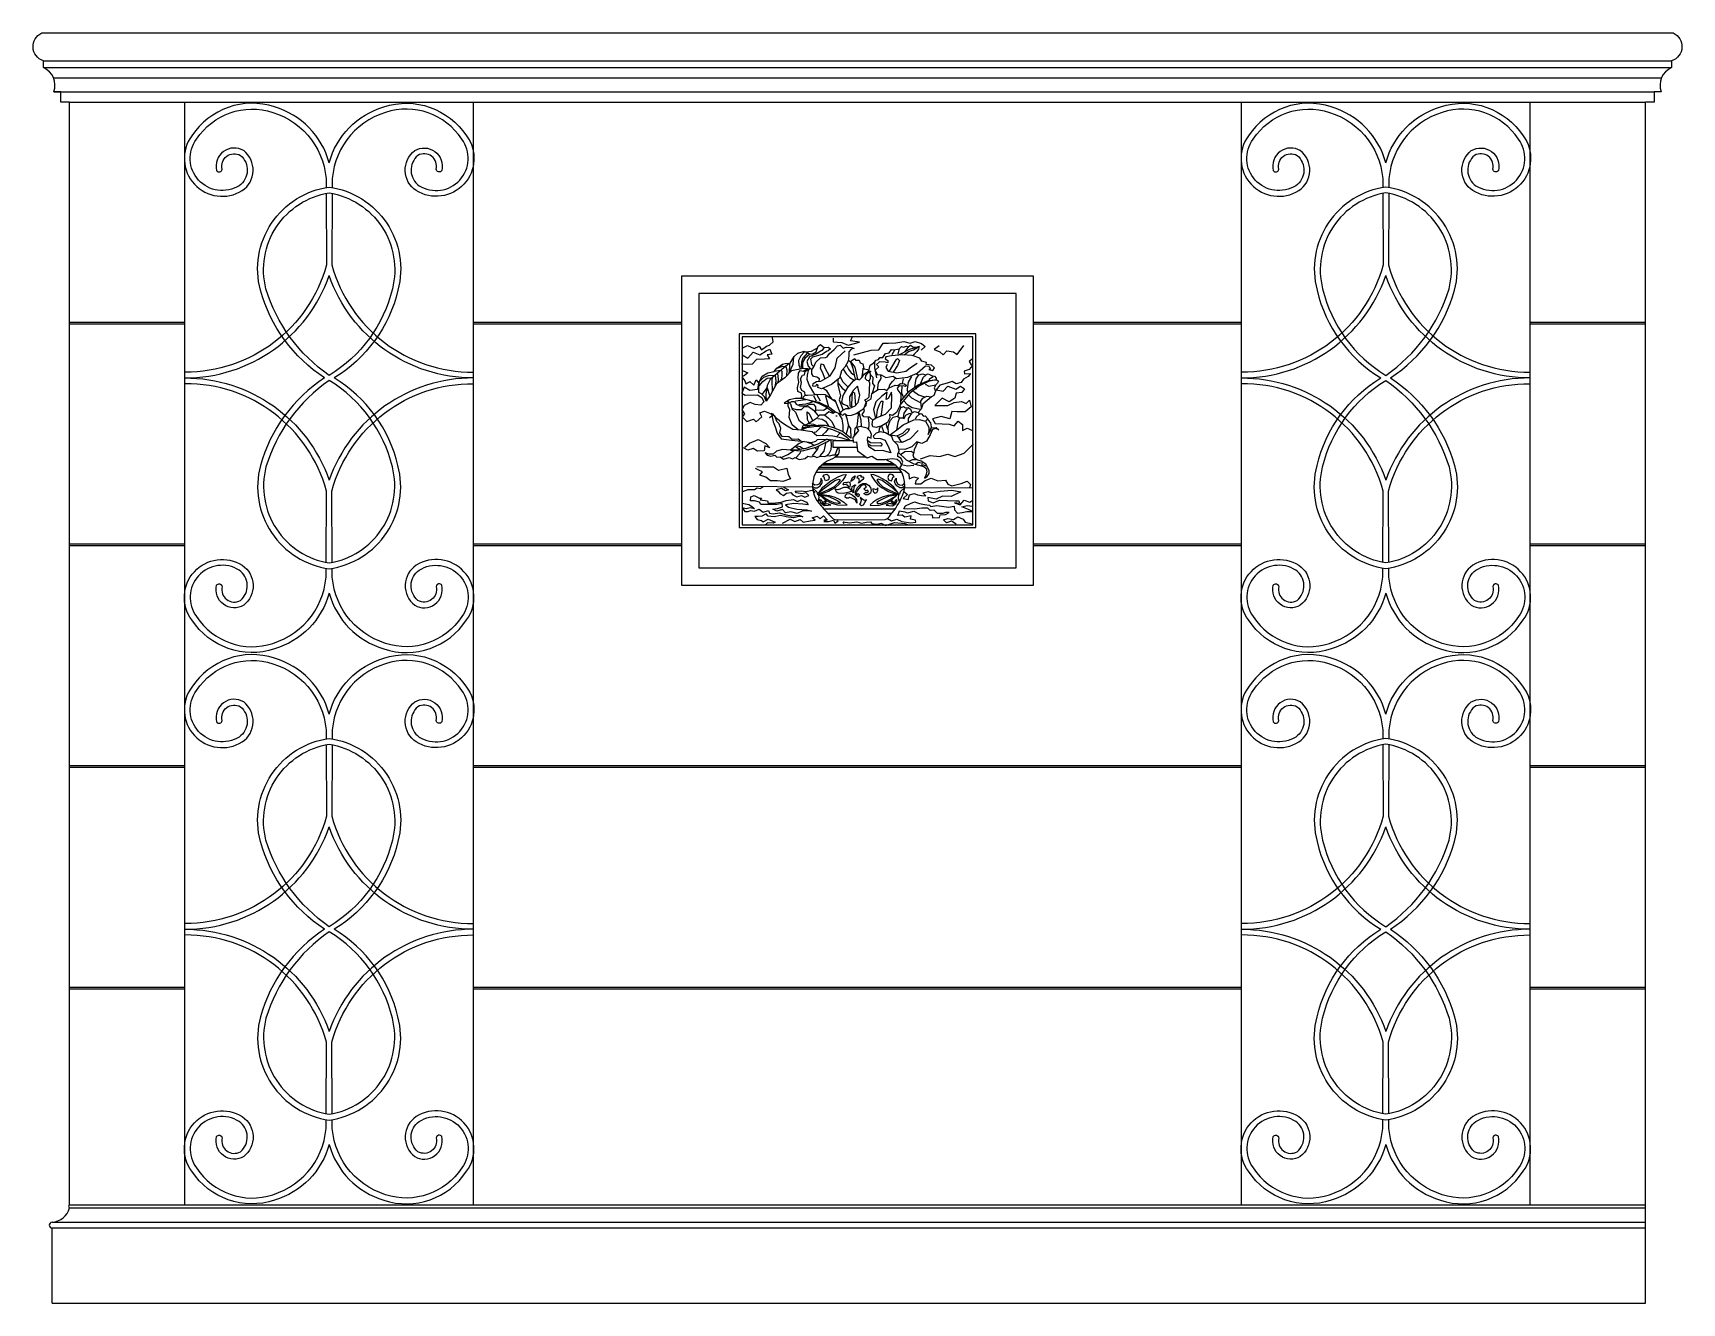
# Model space of a CAD drawing. Header units: metres. Extents: x 2492 to 5348, y 3278 to 5478.
import ezdxf

# ---------------------------------------------------------------- set-up
doc = ezdxf.new("R2010")
doc.units = ezdxf.units.M
for name, color, linetype in [('2', 2, 'Continuous'), ('3', 3, 'Continuous'), ('4', 4, 'Continuous'), ('7', 7, 'Continuous')]:
    doc.layers.add(name, color=color, linetype=linetype)

msp = doc.modelspace()

# ---------------------------------------------------------------- hatches: boundary and pattern name
at = {"layer": '3'}
h = msp.add_hatch(dxfattribs=at)
h.set_pattern_fill('AR-SAND', scale=4.8)
h.paths.add_polyline_path([(3768.69, 4878.06), (3771.82, 4880.83), (3771.85, 4881.22), (3763.28, 4880.32), (3756.05, 4874.9), (3749.46, 4867.09), (3749.28, 4864.98), (3749.28, 4855.51), (3753.34, 4853.25), (3758.76, 4848.29), (3761.47, 4840.62), (3761.02, 4852.8), (3763.28, 4867.69)])
h.paths.add_polyline_path([(3777.28, 4885.66), (3777.27, 4885.73), (3765.98, 4885.28), (3757.41, 4882.12), (3750.1, 4874.36), (3749.46, 4867.09), (3756.05, 4874.9), (3763.28, 4880.32), (3771.85, 4881.22), (3771.82, 4880.83)])
h.paths.add_polyline_path([(3768.69, 4878.06), (3763.28, 4867.69), (3761.02, 4852.8), (3761.47, 4840.62), (3769.14, 4851.45), (3779.53, 4870.84), (3793.97, 4881.22), (3805.71, 4892.95), (3824.67, 4897.07), (3824.67, 4907.38), (3828.73, 4914.6), (3837.31, 4922.27), (3835.05, 4924.08), (3827.38, 4927.23), (3816.54, 4924.08), (3810.22, 4918.21), (3803.45, 4906.48), (3794.42, 4906.03), (3789.91, 4904.68), (3780.43, 4897.91), (3775.46, 4892.05), (3764.63, 4889.79), (3754.7, 4883.93), (3750.18, 4875.36), (3750.1, 4874.36), (3757.41, 4882.12), (3765.98, 4885.28), (3777.35, 4885.73)])
h.paths.add_polyline_path([(3860.33, 4934.9), (3855.82, 4938.96), (3851.76, 4935.81), (3848.15, 4926.33), (3842.28, 4922.72), (3837.31, 4922.27), (3828.73, 4914.6), (3824.67, 4907.38), (3824.67, 4897.07), (3826.48, 4897.46), (3835.36, 4896.7), (3837.58, 4896.7), (3837.41, 4896.52), (3841.53, 4896.17), (3844.08, 4900.1), (3840.47, 4904.23), (3838.21, 4913.25), (3841.83, 4916.86), (3858.53, 4921.37), (3866.2, 4926.78), (3868.91, 4927.69), (3872.97, 4931.29), (3868.91, 4934), (3862.59, 4933.55)])
h.paths.add_polyline_path([(3824.31, 4845.3), (3811.83, 4845.3), (3802.26, 4842.81), (3793.1, 4837.4), (3798.93, 4836.57), (3799.78, 4836.95), (3799.78, 4840.06), (3801.94, 4837.9), (3806.42, 4839.9), (3810.58, 4840.31), (3813.91, 4835.32), (3820.15, 4832.83), (3831.8, 4832.83), (3836.8, 4835.32), (3843.46, 4835.32), (3847.2, 4830.75), (3847.2, 4824.09), (3846.06, 4822.2), (3852.41, 4814.45), (3854.28, 4816.61), (3863.02, 4816.61), (3870.51, 4822.43), (3877.58, 4819.1), (3879, 4820.21), (3864.29, 4830.78), (3852.64, 4836.6), (3835.16, 4842.42)])
h.paths.add_polyline_path([(3881.69, 4839.65), (3863.85, 4851.54), (3849.7, 4851.96), (3843.04, 4851.12), (3833.47, 4850.71), (3828.89, 4850.71), (3824.31, 4845.3), (3835.16, 4842.42), (3852.64, 4836.6), (3864.29, 4830.78), (3879, 4820.21), (3881.33, 4822.01), (3891.11, 4817.52), (3886.42, 4828.26)])
h.paths.add_polyline_path([(4017.82, 4752.57), (4018.65, 4756.72), (4024.39, 4769.52), (4022.37, 4770.07), (4014.1, 4761.53), (4001.97, 4757.12), (3991.33, 4757.43), (3992.04, 4754.64), (3990.87, 4751.56), (4004.09, 4739.26), (4017.41, 4732.19), (4028.23, 4729.28), (4034.88, 4727.2), (4038.63, 4723.87), (4039.88, 4718.05), (4038.21, 4712.23), (4036.13, 4707.24), (4040.71, 4710.15), (4044.04, 4715.14), (4044.04, 4720.55), (4041.13, 4725.54), (4040.29, 4727.2), (4038.21, 4731.77), (4030.31, 4736.76), (4022.82, 4738.84), (4018.24, 4742.17), (4016.57, 4747.16)])
h.paths.add_polyline_path([(4036.96, 4815.36), (4034.05, 4814.53), (4029.89, 4819.1), (4027.12, 4818.41), (4026.7, 4818.03), (4024.9, 4821.18), (4018.65, 4822.85), (4014.49, 4820.35), (4009.08, 4819.52), (4003.67, 4816.19), (4000.76, 4810.37), (3997.01, 4812.03), (3993.27, 4812.03), (3992.35, 4812.62), (3989.55, 4803.75), (3987.67, 4790.65), (3988.18, 4791.01), (3999.21, 4799.56), (4017.41, 4808.1), (4026.51, 4808.92), (4037.54, 4805.89), (4043.33, 4795.7), (4043.33, 4789.64), (4042.52, 4784.78), (4044, 4786.76), (4046.62, 4792.25), (4047.37, 4796.23), (4046.12, 4802.88), (4042.37, 4807.87), (4041.96, 4809.95)])
h.paths.add_polyline_path([(4029.5, 4840.76), (4033.24, 4845.75), (4039.9, 4849.08), (4047.46, 4847.94), (4047.81, 4848.25), (4051.97, 4850.33), (4054.88, 4857.81), (4052.8, 4863.63), (4055.29, 4869.01), (4055.27, 4869.01), (4058.21, 4871.95), (4059.88, 4875.28), (4056.13, 4878.19), (4056.13, 4880.27), (4053.22, 4884.01), (4047.81, 4884.84), (4041.98, 4887.75), (4037.82, 4886.5), (4032.41, 4888.17), (4026.17, 4886.5), (4020.76, 4888.17), (4006.96, 4882.32), (3987.38, 4880.12), (3986.41, 4880.8), (3980.49, 4874.88), (3976.08, 4869.1), (3974.31, 4862.93), (3974.97, 4863.59), (3984.9, 4868.27), (3989.59, 4868), (3994.28, 4871.03), (4001.44, 4870.47), (4004.48, 4867.72), (4003.1, 4866.34), (3998.69, 4867.17), (3991.52, 4866.62), (3988.49, 4863.04), (3989.86, 4859.45), (3994.83, 4852.84), (3994.44, 4840.02), (4009.11, 4858.23), (4024.92, 4869.04), (4042.81, 4876.52), (4055.71, 4877.36), (4042.81, 4874.44), (4027, 4866.96), (4010.77, 4854.48), (3994.14, 4834.38), (3993.04, 4832.24), (3995.79, 4829.95), (3999.53, 4831.61), (4003.28, 4829.12), (4007.44, 4829.53), (4011.6, 4826.62), (4014.68, 4820.47), (4018.65, 4822.85), (4024.89, 4821.18), (4029.91, 4827.04), (4030.5, 4828.72)])
h.paths.add_polyline_path([(4009.94, 4930.17), (4021.84, 4932.55), (4026.53, 4935.26), (4026.58, 4935.58), (4022.01, 4933.91), (4016.6, 4934.33), (4011.6, 4937.65), (4007.44, 4934.74), (4004.53, 4935.99), (3999.53, 4934.33), (3996.21, 4935.16), (3991.9, 4931.29), (3991.93, 4931.39), (3983.3, 4929.34), (3978.73, 4930.17), (3974.57, 4924.35), (3968.32, 4923.1), (3963.75, 4916.03), (3958.75, 4916.45), (3956.26, 4912.7), (3952.09, 4911.87), (3948.35, 4906.88), (3941.69, 4903.14), (3939.59, 4893.18), (3939.67, 4893.1), (3942.94, 4891.91), (3940.64, 4890.89), (3942.11, 4886.5), (3946.27, 4882.35), (3945.85, 4871.53), (3949.18, 4866.96), (3945.54, 4854.24), (3954.09, 4859.65), (3955.95, 4872.4), (3960.36, 4880.12), (3959.71, 4886.27), (3953.74, 4886.73), (3950.71, 4894.45), (3956.78, 4899.96), (3952.92, 4904.09), (3957.88, 4908.5), (3968.08, 4908.22), (3972.49, 4907.12), (3972.22, 4911.25), (3967.53, 4913.73), (3968.91, 4917.59), (3978.56, 4919.24), (3991.16, 4920.34)])
h.paths.add_polyline_path([(4022.42, 4926.43), (4025.75, 4931), (4026.53, 4935.26), (4017.01, 4929.75), (4008.27, 4926.43), (4000.95, 4920.68), (4014.68, 4919.8), (4015.82, 4919.41), (4018.26, 4921.85)])
h.paths.add_polyline_path([(3929.21, 4905.22), (3924.63, 4907.3), (3922.55, 4911.87), (3916.31, 4911.87), (3915.06, 4914.78), (3910.9, 4911.87), (3908.01, 4909.35), (3915.06, 4899.81), (3919.69, 4878.78), (3923.37, 4877.86), (3928.05, 4882.27), (3932.19, 4888.05), (3939.82, 4892.95), (3937.11, 4895.65), (3930.87, 4896.49)])
h.paths.add_polyline_path([(3907.57, 4908.96), (3903.94, 4911.98), (3903.76, 4909.92), (3897.97, 4899.45), (3894.94, 4896.29), (3900.08, 4888.17), (3906.73, 4881.51), (3914.47, 4876.79), (3917.85, 4879.23), (3919.69, 4878.78), (3915.06, 4899.81), (3908.01, 4909.35)])
h.paths.add_polyline_path([(3891.34, 4785.45), (3876.77, 4791.69), (3860.13, 4796.26), (3848.06, 4797.1), (3832.24, 4795.02), (3823.09, 4790.86), (3825.59, 4794.18), (3838.9, 4797.93), (3849.47, 4798.27), (3843.9, 4800.84), (3835.39, 4802.05), (3833.47, 4800.81), (3824.73, 4797.48), (3822.62, 4790.3), (3841.42, 4787.43), (3849.41, 4780.54), (3860.99, 4781.09), (3876.99, 4779.99), (3893.25, 4776.41), (3907.57, 4772.14), (3901.32, 4778.38)])
h.paths.add_polyline_path([(3907.93, 4793.27), (3904.62, 4797.4), (3904.22, 4798.59), (3903.82, 4794.18), (3900.19, 4783.28), (3908.4, 4776.72)])
h = msp.add_hatch(dxfattribs=at)
h.set_pattern_fill('AR-SAND', scale=4)
h.paths.add_polyline_path([(3851.39, 4765.91), (3867.16, 4774.86), (3865.68, 4775.03), (3850.52, 4774.48), (3847.48, 4771.17), (3840.04, 4769.24), (3827.91, 4770.62), (3827.29, 4770.69), (3818.75, 4767.28), (3803.97, 4755.74), (3816.85, 4756.34), (3830.58, 4758.42)])
h.paths.add_polyline_path([(3810.44, 4755.41), (3803.97, 4755.74), (3790.11, 4756.66), (3779.49, 4753.89), (3773.95, 4748.82), (3766.1, 4748.82), (3760.1, 4751.12), (3763.33, 4746.97), (3769.8, 4745.12), (3776.72, 4746.97), (3780.42, 4743.74), (3785.96, 4744.2), (3787.62, 4742.96), (3799.37, 4748.44)])
h.paths.add_polyline_path([(3819.76, 4750.1), (3822.12, 4754.81), (3810.44, 4755.41), (3799.37, 4748.44), (3787.62, 4742.96), (3791.5, 4740.05), (3801.66, 4742.82), (3807.2, 4740.97), (3811.82, 4743.28), (3813.06, 4742.62)])
h.paths.add_polyline_path([(3848.06, 4760.92), (3824.75, 4754.68), (3822.12, 4754.81), (3819.76, 4750.1), (3813.06, 4742.62), (3818.75, 4739.59), (3829.37, 4741.43), (3833.98, 4745.12), (3839.06, 4744.2), (3844.61, 4745.12), (3849.22, 4743.28), (3855.69, 4745.59), (3862.62, 4744.66), (3868.16, 4746.51), (3871.85, 4746.05), (3877.85, 4747.89), (3880.76, 4747.63), (3882.6, 4750.94), (3886.02, 4761.19), (3877.37, 4761.19), (3877.37, 4771.73), (3893.65, 4771.73), (3873.14, 4774.15), (3866.78, 4770.07)])
h.paths.add_polyline_path([(3863.02, 4816.61), (3854.28, 4816.61), (3848.87, 4810.37), (3841.79, 4806.21), (3835.39, 4802.05), (3843.9, 4800.84), (3849.47, 4798.27), (3851.8, 4798.34), (3864.7, 4798.34), (3878.85, 4794.6), (3893.83, 4788.36), (3900.19, 4783.28), (3903.82, 4794.18), (3904.22, 4798.59), (3902.96, 4802.36), (3901.58, 4810.9), (3898.99, 4817.7), (3898.55, 4818.07), (3896.35, 4818.07), (3894.97, 4815.86), (3891.11, 4817.52), (3881.33, 4822.01), (3877.58, 4819.1), (3870.51, 4822.43)])
h.paths.add_polyline_path([(3907.93, 4793.27), (3904.62, 4797.4), (3904.22, 4798.59), (3903.82, 4794.18), (3900.19, 4783.28), (3908.4, 4776.72)])
h.paths.add_polyline_path([(3961.3, 4797.71), (3960.35, 4797.43), (3958.16, 4793.33), (3957.54, 4787.17), (3959.23, 4787.71), (3965.22, 4786.44)])
h.paths.add_polyline_path([(3970.82, 4794.95), (3968.74, 4801.69), (3962.29, 4798.01), (3961.3, 4797.71), (3965.22, 4786.44), (3968.33, 4785.78), (3973.35, 4782.89), (3973.08, 4790.88)])
h.paths.add_polyline_path([(3976.21, 4807.04), (3981.62, 4812.87), (3988.69, 4814.94), (3989.68, 4814.32), (3991.21, 4821.98), (3995.07, 4830.55), (3993.04, 4832.24), (3987.38, 4821.15), (3980.77, 4815.64), (3975.53, 4817.3), (3976.08, 4811.79), (3971.94, 4803.52), (3968.74, 4801.69), (3970.82, 4794.95), (3973.08, 4790.88), (3972.88, 4796.65)])
h.paths.add_polyline_path([(4009.08, 4819.52), (4014.49, 4820.35), (4014.68, 4820.47), (4011.6, 4826.62), (4007.44, 4829.53), (4003.28, 4829.12), (3999.53, 4831.61), (3995.79, 4829.95), (3995.07, 4830.55), (3991.21, 4821.98), (3989.68, 4814.32), (3993.27, 4812.03), (3997.01, 4812.03), (4000.76, 4810.37), (4003.67, 4816.19)])
h.paths.add_polyline_path([(3900.08, 4888.17), (3894.94, 4896.29), (3892.18, 4893.39), (3888.87, 4880.44), (3885.59, 4877.82), (3885.59, 4872.5), (3893.42, 4863.22), (3899.57, 4858.39), (3902.96, 4864.36), (3912.89, 4875.65), (3914.47, 4876.79), (3906.73, 4881.51)])
h = msp.add_hatch(dxfattribs=at)
h.set_pattern_fill('AR-SAND', scale=3.2)
h.paths.add_polyline_path([(3882.16, 4744.37, -0.09), (3872.63, 4739.08, 0.07), (3861.51, 4732.96), (3981.05, 4732.96, 0.01), (3979.08, 4734.07, -0.05), (3968.03, 4739.84), (3967.5, 4739.77), (3953.72, 4739.77), (3944.89, 4745.28), (3936.9, 4742.25), (3934.28, 4744.1)])
h.paths.add_polyline_path([(3858.46, 4730.52, 0.03), (3854.07, 4726.17), (3989.67, 4726.17, 0.04), (3984.7, 4730.52)])
h.paths.add_polyline_path([(3996.11, 4717.74, 0.04), (3991.9, 4723.72), (3852.04, 4723.72, 0.04), (3848.09, 4717.74)])
h.paths.add_polyline_path([(3863.12, 4705.24), (3864.48, 4702.52), (3869.37, 4704.42), (3870.73, 4708.23), (3869.92, 4712.03), (3866.65, 4713.94), (3862.03, 4713.12), (3859.58, 4709.86), (3862.3, 4708.77)])
h.paths.add_polyline_path([(3853.87, 4697.63), (3850.61, 4695.45), (3845.71, 4695.18), (3842.99, 4697.63), (3842.22, 4699.17, 0.03), (3841.99, 4692.91), (3846.26, 4690.29), (3850.06, 4690.29), (3854.96, 4693.82), (3857.95, 4697.9), (3859.04, 4702.25), (3856.86, 4706.6), (3856.32, 4707.41), (3856.59, 4702.52)])
h.paths.add_polyline_path([(3871.82, 4696.81), (3880.53, 4703.34), (3887.33, 4705.51), (3890.05, 4704.15), (3886.51, 4698.99), (3879.44, 4692.46), (3867.74, 4686.76), (3857.68, 4682.14), (3853.6, 4680.23), (3855.78, 4678.06), (3868.56, 4675.88), (3878.89, 4671.54), (3885.69, 4668), (3889.77, 4665.28), (3888.96, 4663.38), (3886.24, 4663.65), (3879.44, 4664.74), (3871.55, 4668), (3863.12, 4672.62), (3856.32, 4676.7), (3852.51, 4680.78), (3855.5, 4676.97), (3864.21, 4669.09), (3875.63, 4663.11), (3885.97, 4660.66), (3900.65, 4660.12), (3901.47, 4660.94), (3896.03, 4665.83), (3889.23, 4670.18), (3880.53, 4674.53), (3871.01, 4677.51), (3854.96, 4679.69), (3859.86, 4680.5), (3869.37, 4684.31), (3875.36, 4687.57), (3881.61, 4690.83), (3888.41, 4697.08), (3894.13, 4703.34), (3898.75, 4710.4), (3900.11, 4713.39), (3895.21, 4712.85), (3887.6, 4710.4), (3873.45, 4702.79), (3860.13, 4691.65), (3852.51, 4680.78), (3861.22, 4688.93)])
h.paths.add_polyline_path([(3856.86, 4663.11), (3859.86, 4660.94), (3862.85, 4663.38), (3864.48, 4665.83), (3865.57, 4667.19), (3862.57, 4667.46), (3860.67, 4665.28), (3859.86, 4662.29), (3858.22, 4668.27), (3855.78, 4670.45), (3854.69, 4668.55)])
h.paths.add_polyline_path([(3868.83, 4659.85), (3873.45, 4660.66), (3870.73, 4662.02), (3867.2, 4663.65), (3859.86, 4660.94), (3862.57, 4659.58)])
h.paths.add_polyline_path([(3895.49, 4690.83), (3889.5, 4688.39), (3885.97, 4687.03), (3882.16, 4687.84), (3880.8, 4688.93), (3882.97, 4684.31), (3886.51, 4681.59), (3894.94, 4681.32), (3903.92, 4683.22), (3909.9, 4684.58), (3908.54, 4687.57), (3901.74, 4691.38)])
h.paths.add_polyline_path([(3900.65, 4699.26), (3899.57, 4700.62), (3896.03, 4699.8), (3895.21, 4695.73), (3899.29, 4696.27), (3902.29, 4695.18), (3905.82, 4691.1), (3906.91, 4696), (3906.64, 4699.8), (3904.19, 4701.16)])
h.paths.add_polyline_path([(3908.27, 4701.43), (3913.71, 4704.97), (3914.52, 4707.96), (3915.61, 4711.22), (3910.99, 4708.23)])
h.paths.add_polyline_path([(3925.4, 4709.32), (3925.4, 4712.58), (3920.51, 4711.22), (3919.15, 4707.41), (3922.41, 4706.87), (3923.5, 4702.79), (3921.87, 4698.72), (3929.21, 4704.69), (3931.12, 4707.14), (3928.94, 4709.59)])
h.paths.add_polyline_path([(3910.17, 4688.39), (3912.08, 4683.49), (3912.89, 4682.14), (3912.89, 4687.03), (3913.44, 4690.56), (3914.8, 4693.55), (3916.97, 4694.91), (3915.61, 4695.73), (3910.72, 4692.74)])
h.paths.add_polyline_path([(3906.09, 4673.98), (3909.9, 4672.89), (3915.61, 4669.9), (3918.6, 4664.2), (3918.33, 4670.18), (3914.25, 4675.34), (3910.72, 4678.6), (3906.09, 4680.5), (3901.47, 4680.23), (3899.29, 4678.06), (3898.75, 4674.53), (3900.65, 4672.89), (3904.19, 4672.62)])
h.paths.add_polyline_path([(3923.23, 4678.6), (3921.32, 4680.78), (3918.6, 4678.87), (3917.79, 4681.86), (3919.96, 4686.76), (3925.13, 4692.74), (3927.85, 4694.91), (3933.29, 4695.45), (3935.2, 4691.65), (3933.84, 4691.1), (3931.12, 4688.66), (3934.38, 4685.13), (3937.37, 4686.21), (3938.73, 4684.04), (3936.56, 4681.59), (3934.65, 4682.95), (3931.12, 4680.78), (3933.84, 4678.6), (3937.92, 4678.6), (3942.27, 4681.05), (3943.63, 4685.67), (3942.27, 4691.38), (3939, 4695.18), (3934.38, 4697.9), (3928.94, 4698.17), (3924.59, 4696), (3919.96, 4691.1), (3916.7, 4684.31), (3916.7, 4678.33), (3920.78, 4675.07), (3922.96, 4677.24)])
h.paths.add_polyline_path([(3929.48, 4669.9), (3924.59, 4673.71), (3926.22, 4669.63), (3924.86, 4664.47), (3923.5, 4662.02), (3926.76, 4659.85), (3930.03, 4661.21), (3932.75, 4665.28), (3935.47, 4669.9), (3931.93, 4668.82)])
h.paths.add_polyline_path([(3952.33, 4687.3), (3949.07, 4688.12), (3946.62, 4688.93), (3946.89, 4684.04), (3949.88, 4681.32), (3953.15, 4682.41), (3955.32, 4685.94), (3955.32, 4690.56)])
h.paths.add_polyline_path([(3949.08, 4703.34), (3954.79, 4697.08), (3961.59, 4690.83), (3967.85, 4687.57), (3973.83, 4684.31), (3983.35, 4680.5), (3988.25, 4679.69), (3972.2, 4677.51), (3962.68, 4674.53), (3953.98, 4670.18), (3947.18, 4665.83), (3941.74, 4660.94), (3942.55, 4660.12), (3957.24, 4660.66), (3967.57, 4663.11), (3979, 4669.09), (3987.7, 4676.97), (3990.69, 4680.78), (3986.89, 4676.7), (3980.09, 4672.62), (3971.65, 4668), (3963.77, 4664.74), (3956.97, 4663.65), (3954.25, 4663.38), (3953.43, 4665.28), (3957.51, 4668), (3964.31, 4671.54), (3974.65, 4675.88), (3987.43, 4678.06), (3989.61, 4680.23), (3985.53, 4682.14), (3975.46, 4686.76), (3963.77, 4692.46), (3956.69, 4698.99), (3953.16, 4704.15), (3955.88, 4705.51), (3962.68, 4703.34), (3971.38, 4696.81), (3981.99, 4688.93), (3990.69, 4680.78), (3983.08, 4691.65), (3969.75, 4702.79), (3955.61, 4710.4), (3947.99, 4712.85), (3943.1, 4713.39), (3944.46, 4710.4)])
h.paths.add_polyline_path([(3983.62, 4709.86), (3981.17, 4713.12), (3976.55, 4713.94), (3973.29, 4712.03), (3972.47, 4708.23), (3973.83, 4704.42), (3978.73, 4702.52), (3980.09, 4705.24), (3980.9, 4708.77)])
h.paths.add_polyline_path([(3988.25, 4693.82), (3993.14, 4690.29), (3996.95, 4690.29), (4001.91, 4693.34, 0.04), (4001.74, 4700.67), (4000.21, 4697.63), (3997.49, 4695.18), (3992.6, 4695.45), (3989.33, 4697.63), (3986.61, 4702.52), (3986.89, 4707.41), (3986.34, 4706.6), (3984.17, 4702.25), (3985.25, 4697.9)])
h.paths.add_polyline_path([(4001.68, 4690.87), (3993.96, 4683.77), (3992.87, 4679.69), (3990.69, 4678.33), (3990.42, 4672.89), (3992.34, 4665.85, 0.03), (3997.79, 4677.46, 0.08)])
h.paths.add_polyline_path([(3988.52, 4668.55), (3987.43, 4670.45), (3984.98, 4668.27), (3983.35, 4662.29), (3982.53, 4665.28), (3980.63, 4667.46), (3977.64, 4667.19), (3978.73, 4665.83), (3980.36, 4663.38), (3983.35, 4660.94), (3986.34, 4663.11)])
h.paths.add_polyline_path([(3976.01, 4663.65), (3972.47, 4662.02), (3969.75, 4660.66), (3974.37, 4659.85), (3980.63, 4659.58), (3983.35, 4660.94)])
h.paths.add_polyline_path([(3979.51, 4646.53, 0.02), (3985.02, 4653.87), (3861.74, 4653.87, 0.01), (3868.34, 4646.53)])
h = msp.add_hatch(dxfattribs=at)
h.set_pattern_fill('AR-SAND', scale=9.6)
h.paths.add_polyline_path([(3719.88, 4693.27), (3719.88, 4663.87), (3731.85, 4661.79), (3738.27, 4657.71), (3741.77, 4654.22), (3734.18, 4655.96), (3727.18, 4654.22), (3720.18, 4655.96), (3724.85, 4649.55), (3730.68, 4649.55), (3734.77, 4651.3), (3741.77, 4650.13), (3749.35, 4653.63), (3756.35, 4648.39), (3765.69, 4651.3), (3767.44, 4646.64), (3773.85, 4645.47), (3784.94, 4647.22), (3796.02, 4643.72), (3805.94, 4641.97), (3818.77, 4643.14), (3825.19, 4640.22), (3817.6, 4640.81), (3808.85, 4638.48), (3796.6, 4640.22), (3786.69, 4642.56), (3775.6, 4640.22), (3765.1, 4641.39), (3761.6, 4645.47), (3754.02, 4641.39), (3747.6, 4640.81), (3742.35, 4640.81), (3745.85, 4635.56), (3753.43, 4633.81), (3756.35, 4631.48), (3765.1, 4636.14), (3777.35, 4630.9), (3773.85, 4629.15), (3763.94, 4629.73), (3760.91, 4626.71), (3973.03, 4626.71), (3983.86, 4630.31), (4001.94, 4628.57), (4007.05, 4626.71), (4119.88, 4626.71), (4119.88, 4690.37), (4001.72, 4691.23, -0.08), (3997.79, 4677.46, -0.08), (3976.97, 4643.5, -0.21), (3967.75, 4635.86), (3882.91, 4634.81, -0.2), (3874.21, 4640.34, -0.02), (3857.09, 4659.3, -0.2), (3842.01, 4692.39)])
h.paths.add_polyline_path([(3741.18, 4677.53), (3749.93, 4672.87), (3753.43, 4672.87), (3751.1, 4669.95), (3763.94, 4668.21), (3765.1, 4664.13), (3773.27, 4664.13), (3787.85, 4665.87), (3796.6, 4668.79), (3808.85, 4670.54), (3815.85, 4667.04), (3822.27, 4669.95), (3831.6, 4665.87), (3834.52, 4661.21), (3825.19, 4662.38), (3809.44, 4663.54), (3795.44, 4661.21), (3800.1, 4657.13), (3814.69, 4653.63), (3832.19, 4652.47), (3840.35, 4650.13), (3825.19, 4650.72), (3815.27, 4646.05), (3804.19, 4648.97), (3795.44, 4647.22), (3790.19, 4653.05), (3780.27, 4650.13), (3773.27, 4653.63), (3781.44, 4654.8), (3790.19, 4657.71), (3789.6, 4663.54), (3780.27, 4661.79), (3767.44, 4661.79), (3752.27, 4661.79), (3749.93, 4665.87), (3741.77, 4668.21), (3734.77, 4668.21), (3735.35, 4675.2)])
h.paths.add_polyline_path([(3734.18, 4655.96), (3741.77, 4654.22), (3738.27, 4657.71), (3731.85, 4661.79), (3719.88, 4663.87), (3719.88, 4656.04), (3727.18, 4654.22)])
h.paths.add_polyline_path([(3983.86, 4630.31), (3973.03, 4626.71), (4007.05, 4626.71), (4001.94, 4628.57)])

# ---------------------------------------------------------------- linework, layer by layer
at = {"layer": '2'}
msp.add_line((2524.88, 3278.44), (5284.88, 3278.44), dxfattribs=at)
at = {"layer": '3'}
for p, q in [((2509.88, 5430.44), (5329.88, 5430.44)), ((2509.88, 5418.44), (5329.88, 5418.44)), ((2527.25, 5401.02), (5312.52, 5401.02)), ((2527.88, 5376.44), (5299.88, 5376.44)), ((2554.88, 4977.44), (2754.88, 4977.44)), ((2554.88, 4974.44), (2754.88, 4974.44)), ((3254.88, 4977.44), (3614.88, 4977.44)), ((3254.88, 4974.44), (3614.88, 4974.44)), ((4224.88, 4977.44), (4584.88, 4977.44)), ((4224.88, 4974.44), (4584.88, 4974.44)), ((5084.88, 4977.44), (5284.88, 4977.44)), ((5084.88, 4974.44), (5284.88, 4974.44)), ((2554.88, 4593.44), (2754.88, 4593.44)), ((2554.88, 4590.44), (2754.88, 4590.44)), ((3254.88, 4593.44), (3614.88, 4593.44)), ((3254.88, 4590.44), (3614.88, 4590.44)), ((4224.88, 4593.44), (4584.88, 4593.44)), ((4224.88, 4590.44), (4584.88, 4590.44)), ((5084.88, 4593.44), (5284.88, 4593.44)), ((5084.88, 4590.44), (5284.88, 4590.44)), ((2554.88, 4209.44), (2754.88, 4209.44)), ((2554.88, 4206.44), (2754.88, 4206.44)), ((3254.88, 4209.44), (4584.88, 4209.44)), ((3254.88, 4206.44), (4584.88, 4206.44)), ((5084.88, 4209.44), (5284.88, 4209.44)), ((5084.88, 4206.44), (5284.88, 4206.44)), ((2554.88, 3825.44), (2754.88, 3825.44)), ((2554.88, 3822.44), (2754.88, 3822.44)), ((3254.88, 3825.44), (4584.88, 3825.44)), ((3254.88, 3822.44), (4584.88, 3822.44)), ((5084.88, 3825.44), (5284.88, 3825.44)), ((5084.88, 3822.44), (5284.88, 3822.44)), ((2554.88, 3443.44), (5284.88, 3443.44)), ((2524.88, 3418.44), (5284.88, 3418.44)), ((2524.88, 3408.44), (5284.88, 3408.44))]:
    msp.add_line(p, q, dxfattribs=at)
for points in [[(3004.88, 5253.66, 0.26), (2910.35, 5350.32, 0.34), (2767.01, 5300.13, 0.83), (2854.33, 5205.5, 0.51), (2856.8, 5274.62, 0.67), (2809.85, 5240.06, 0.69), (2819.55, 5242.46, -0.66), (2851.1, 5266.37, -0.5), (2848.87, 5213.88, -0.83), (2775.21, 5294.4, -0.34), (2907.29, 5340.8, -0.33), (2999.89, 5215.45), (2999.9, 5210.8)], [(3004.88, 5253.66, -0.26), (3099.41, 5350.32, -0.34), (3242.75, 5300.13, -0.83), (3155.43, 5205.5, -0.51), (3152.96, 5274.62, -0.67), (3199.91, 5240.06, -0.69), (3190.21, 5242.46, 0.66), (3158.66, 5266.37, 0.5), (3160.89, 5213.88, 0.83), (3234.55, 5294.4, 0.34), (3102.47, 5340.8, 0.33), (3009.87, 5215.45), (3009.86, 5210.8)], [(4834.88, 5253.66, 0.26), (4740.35, 5350.32, 0.34), (4597.01, 5300.13, 0.83), (4684.33, 5205.5, 0.51), (4686.8, 5274.62, 0.67), (4639.85, 5240.06, 0.69), (4649.55, 5242.46, -0.66), (4681.1, 5266.37, -0.5), (4678.87, 5213.88, -0.83), (4605.21, 5294.4, -0.34), (4737.29, 5340.8, -0.33), (4829.89, 5215.45), (4829.9, 5210.8)], [(4834.88, 5253.66, -0.26), (4929.41, 5350.32, -0.34), (5072.75, 5300.13, -0.83), (4985.43, 5205.5, -0.51), (4982.96, 5274.62, -0.67), (5029.91, 5240.06, -0.69), (5020.21, 5242.46, 0.66), (4988.66, 5266.37, 0.5), (4990.89, 5213.88, 0.83), (5064.55, 5294.4, 0.34), (4932.47, 5340.8, 0.33), (4839.87, 5215.45), (4839.86, 5210.8)], [(2999.93, 5200.63), (3000.25, 5076.84, -0.34), (2754.9, 4890.94)], [(2996.99, 4880.94, -0.18), (2885.74, 5032.67, -0.45), (3004.88, 5211.59, -0.45), (3124.02, 5032.67, -0.2), (3013.41, 4880.94, -0.2)], [(3009.83, 5200.63), (3009.51, 5076.84, 0.34), (3254.86, 4890.94)], [(4829.93, 5200.63), (4830.25, 5076.84, -0.34), (4584.9, 4890.94)], [(4842.77, 4880.94, 0.18), (4954.02, 5032.67, 0.45), (4834.88, 5211.59, 0.45), (4715.74, 5032.67, 0.2), (4826.35, 4880.94)], [(4839.83, 5200.63), (4839.51, 5076.84, 0.34), (5084.86, 4890.94)], [(2754.88, 4880.94, 0.32), (3004.88, 5058.18, 0.32)], [(3254.88, 4880.94, -0.32), (3004.88, 5058.18, -0.32)], [(4584.88, 4880.94, 0.32), (4834.88, 5058.18)], [(5084.88, 4880.94, -0.32), (4834.88, 5058.18)], [(2754.88, 4880.94, -0.32), (3004.88, 4703.7, -0.32)], [(2999.93, 4561.25), (3000.25, 4685.04, 0.34), (2754.9, 4870.94)], [(2996.99, 4880.94, 0.18), (2885.74, 4729.21, 0.45), (3004.88, 4550.29, 0.45), (3124.02, 4729.21, 0.2), (3013.41, 4880.94, 0.2)], [(3254.88, 4880.94, 0.32), (3004.88, 4703.7, 0.32)], [(3009.83, 4561.25), (3009.51, 4685.04, -0.34), (3254.86, 4870.94)], [(4584.88, 4880.94, -0.32), (4834.88, 4703.7)], [(4829.93, 4561.25), (4830.25, 4685.04, 0.34), (4584.9, 4870.94)], [(4842.77, 4880.94, -0.18), (4954.02, 4729.21, -0.45), (4834.88, 4550.29, -0.45), (4715.74, 4729.21, -0.2), (4826.35, 4880.94)], [(5084.88, 4880.94, 0.32), (4834.88, 4703.7)], [(4839.83, 4561.25), (4839.51, 4685.04, -0.34), (5084.86, 4870.94)], [(3887.12, 4761.19, -0.14), (3887.12, 4749.34, -0.14), (3872.63, 4739.08, 0.55), (3857.09, 4659.3, 0.02), (3874.21, 4640.34, 0.2), (3882.91, 4634.81), (3967.75, 4635.86, 0.21), (3976.97, 4643.5, 0.08), (3997.79, 4677.46, 0.4), (3979.08, 4734.07, -0.05), (3968.03, 4739.84)], [(3004.88, 4508.22, -0.26), (2910.35, 4411.56, -0.34), (2767.01, 4461.75, -0.83), (2854.33, 4556.38, -0.51), (2856.8, 4487.26, -0.67), (2809.85, 4521.82, -0.69), (2819.55, 4519.42, 0.66), (2851.1, 4495.51, 0.5), (2848.87, 4548, 0.83), (2775.21, 4467.48, 0.34), (2907.29, 4421.08, 0.33), (2999.89, 4546.43), (2999.9, 4551.08)], [(3004.88, 4508.22, 0.26), (3099.41, 4411.56, 0.34), (3242.75, 4461.75, 0.83), (3155.43, 4556.38, 0.51), (3152.96, 4487.26, 0.67), (3199.91, 4521.82, 0.69), (3190.21, 4519.42, -0.66), (3158.66, 4495.51, -0.5), (3160.89, 4548, -0.83), (3234.55, 4467.48, -0.34), (3102.47, 4421.08, -0.33), (3009.87, 4546.43), (3009.86, 4551.08)], [(4834.88, 4508.22, -0.26), (4740.35, 4411.56, -0.34), (4597.01, 4461.75, -0.83), (4684.33, 4556.38, -0.51), (4686.8, 4487.26, -0.67), (4639.85, 4521.82, -0.69), (4649.55, 4519.42, 0.66), (4681.1, 4495.51, 0.5), (4678.87, 4548, 0.83), (4605.21, 4467.48, 0.34), (4737.29, 4421.08, 0.33), (4829.89, 4546.43), (4829.9, 4551.08)], [(4834.88, 4508.22, 0.26), (4929.41, 4411.56, 0.34), (5072.75, 4461.75, 0.83), (4985.43, 4556.38, 0.51), (4982.96, 4487.26, 0.67), (5029.91, 4521.82, 0.69), (5020.21, 4519.42, -0.66), (4988.66, 4495.51, -0.5), (4990.89, 4548, -0.83), (5064.55, 4467.48, -0.34), (4932.47, 4421.08, -0.33), (4839.87, 4546.43), (4839.86, 4551.08)], [(3004.88, 4298.66, 0.26), (2910.35, 4395.32, 0.34), (2767.01, 4345.13, 0.83), (2854.33, 4250.5, 0.51), (2856.8, 4319.62, 0.67), (2809.85, 4285.06, 0.69), (2819.55, 4287.46, -0.66), (2851.1, 4311.37, -0.5), (2848.87, 4258.88, -0.83), (2775.21, 4339.4, -0.34), (2907.29, 4385.8, -0.33), (2999.89, 4260.45), (2999.9, 4255.8)], [(3004.88, 4298.66, -0.26), (3099.41, 4395.32, -0.34), (3242.75, 4345.13, -0.83), (3155.43, 4250.5, -0.51), (3152.96, 4319.62, -0.67), (3199.91, 4285.06, -0.69), (3190.21, 4287.46, 0.66), (3158.66, 4311.37, 0.5), (3160.89, 4258.88, 0.83), (3234.55, 4339.4, 0.34), (3102.47, 4385.8, 0.33), (3009.87, 4260.45), (3009.86, 4255.8)], [(4834.88, 4298.66, 0.26), (4740.35, 4395.32, 0.34), (4597.01, 4345.13, 0.83), (4684.33, 4250.5, 0.51), (4686.8, 4319.62, 0.67), (4639.85, 4285.06, 0.69), (4649.55, 4287.46, -0.66), (4681.1, 4311.37, -0.5), (4678.87, 4258.88, -0.83), (4605.21, 4339.4, -0.34), (4737.29, 4385.8, -0.33), (4829.89, 4260.45), (4829.9, 4255.8)], [(4834.88, 4298.66, -0.26), (4929.41, 4395.32, -0.34), (5072.75, 4345.13, -0.83), (4985.43, 4250.5, -0.51), (4982.96, 4319.62, -0.67), (5029.91, 4285.06, -0.69), (5020.21, 4287.46, 0.66), (4988.66, 4311.37, 0.5), (4990.89, 4258.88, 0.83), (5064.55, 4339.4, 0.34), (4932.47, 4385.8, 0.33), (4839.87, 4260.45), (4839.86, 4255.8)], [(2996.99, 3925.94, -0.18), (2885.74, 4077.67, -0.45), (3004.88, 4256.59, -0.45), (3124.02, 4077.67, -0.2), (3013.41, 3925.94, -0.2)], [(4842.77, 3925.94, 0.18), (4954.02, 4077.67, 0.45), (4834.88, 4256.59, 0.45), (4715.74, 4077.67, 0.2), (4826.35, 3925.94)], [(2999.93, 4245.63), (3000.25, 4121.84, -0.34), (2754.9, 3935.94)], [(3009.83, 4245.63), (3009.51, 4121.84, 0.34), (3254.86, 3935.94)], [(4829.93, 4245.63), (4830.25, 4121.84, -0.34), (4584.9, 3935.94)], [(4839.83, 4245.63), (4839.51, 4121.84, 0.34), (5084.86, 3935.94)], [(2754.88, 3925.94, 0.32), (3004.88, 4103.18, 0.32)], [(3254.88, 3925.94, -0.32), (3004.88, 4103.18, -0.32)], [(4584.88, 3925.94, 0.32), (4834.88, 4103.18)], [(5084.88, 3925.94, -0.32), (4834.88, 4103.18)], [(2754.88, 3925.94, -0.32), (3004.88, 3748.7, -0.32)], [(2999.93, 3606.25), (3000.25, 3730.04, 0.34), (2754.9, 3915.94)], [(2996.99, 3925.94, 0.18), (2885.74, 3774.21, 0.45), (3004.88, 3595.29, 0.45), (3124.02, 3774.21, 0.2), (3013.41, 3925.94, 0.2)], [(3254.88, 3925.94, 0.32), (3004.88, 3748.7, 0.32)], [(3009.83, 3606.25), (3009.51, 3730.04, -0.34), (3254.86, 3915.94)], [(4584.88, 3925.94, -0.32), (4834.88, 3748.7)], [(4829.93, 3606.25), (4830.25, 3730.04, 0.34), (4584.9, 3915.94)], [(4842.77, 3925.94, -0.18), (4954.02, 3774.21, -0.45), (4834.88, 3595.29, -0.45), (4715.74, 3774.21, -0.2), (4826.35, 3925.94)], [(5084.88, 3925.94, 0.32), (4834.88, 3748.7)], [(4839.83, 3606.25), (4839.51, 3730.04, -0.34), (5084.86, 3915.94)], [(3004.88, 3553.22, -0.26), (2910.35, 3456.56, -0.34), (2767.01, 3506.75, -0.83), (2854.33, 3601.38, -0.51), (2856.8, 3532.26, -0.67), (2809.85, 3566.82, -0.69), (2819.55, 3564.42, 0.66), (2851.1, 3540.51, 0.5), (2848.87, 3593, 0.83), (2775.21, 3512.48, 0.34), (2907.29, 3466.08, 0.33), (2999.89, 3591.43), (2999.9, 3596.08)], [(3004.88, 3553.22, 0.26), (3099.41, 3456.56, 0.34), (3242.75, 3506.75, 0.83), (3155.43, 3601.38, 0.51), (3152.96, 3532.26, 0.67), (3199.91, 3566.82, 0.69), (3190.21, 3564.42, -0.66), (3158.66, 3540.51, -0.5), (3160.89, 3593, -0.83), (3234.55, 3512.48, -0.34), (3102.47, 3466.08, -0.33), (3009.87, 3591.43), (3009.86, 3596.08)], [(4834.88, 3553.22, -0.26), (4740.35, 3456.56, -0.34), (4597.01, 3506.75, -0.83), (4684.33, 3601.38, -0.51), (4686.8, 3532.26, -0.67), (4639.85, 3566.82, -0.69), (4649.55, 3564.42, 0.66), (4681.1, 3540.51, 0.5), (4678.87, 3593, 0.83), (4605.21, 3512.48, 0.34), (4737.29, 3466.08, 0.33), (4829.89, 3591.43), (4829.9, 3596.08)], [(4834.88, 3553.22, 0.26), (4929.41, 3456.56, 0.34), (5072.75, 3506.75, 0.83), (4985.43, 3601.38, 0.51), (4982.96, 3532.26, 0.67), (5029.91, 3566.82, 0.69), (5020.21, 3564.42, -0.66), (4988.66, 3540.51, -0.5), (4990.89, 3593, -0.83), (5064.55, 3512.48, -0.34), (4932.47, 3466.08, -0.33), (4839.87, 3591.43), (4839.86, 3596.08)]]:
    msp.add_lwpolyline(points, format="xyb", dxfattribs=at)
for points in [[(3004.88, 4885.37, -0.17), (2895.42, 5035.19, -0.44), (3004.88, 5201.48, -0.44), (3114.34, 5035.19, -0.2)], [(4834.88, 4885.37, 0.17), (4944.34, 5035.19, 0.44), (4834.88, 5201.48, 0.44), (4725.42, 5035.19, 0.2)], [(3004.88, 4876.51, 0.17), (2895.42, 4726.69, 0.44), (3004.88, 4560.4, 0.44), (3114.34, 4726.69, 0.2)], [(4834.88, 4876.51, -0.17), (4944.34, 4726.69, -0.44), (4834.88, 4560.4, -0.44), (4725.42, 4726.69, -0.2)], [(3004.88, 3930.37, -0.17), (2895.42, 4080.19, -0.44), (3004.88, 4246.48, -0.44), (3114.34, 4080.19, -0.2)], [(4834.88, 3930.37, 0.17), (4944.34, 4080.19, 0.44), (4834.88, 4246.48, 0.44), (4725.42, 4080.19, 0.2)], [(3004.88, 3921.51, 0.17), (2895.42, 3771.69, 0.44), (3004.88, 3605.4, 0.44), (3114.34, 3771.69, 0.2)], [(4834.88, 3921.51, -0.17), (4944.34, 3771.69, -0.44), (4834.88, 3605.4, -0.44), (4725.42, 3771.69, -0.2)]]:
    msp.add_lwpolyline(points, format="xyb", close=True, dxfattribs=at)
for points in [[(3714.88, 4621.71), (4124.88, 4621.71), (4124.88, 4957.08), (3714.88, 4957.08)], [(3719.88, 4626.71), (4119.88, 4626.71), (4119.88, 4952.08), (3719.88, 4952.08)]]:
    msp.add_lwpolyline(points, close=True, dxfattribs=at)
for points in [[(3721.35, 4932.89), (3729.52, 4936.97), (3741.18, 4931.73), (3749.35, 4935.81), (3753.43, 4929.39), (3762.18, 4935.81), (3767.43, 4937.55), (3773.85, 4943.38), (3772.68, 4950.96)], [(3877.48, 4949.54), (3877.48, 4943.61), (3892.63, 4942.3), (3903.83, 4937.69), (3923.58, 4942.95), (3907.78, 4944.93), (3911.36, 4952.08)], [(3913.27, 4920.65), (3943.61, 4928.81), (3957.02, 4929.39), (3964.61, 4941.05), (3973.36, 4941.05), (3986.19, 4941.64), (4000.19, 4943.97), (4011.28, 4941.05), (4020.03, 4943.97), (4030.53, 4940.47), (4036.94, 4935.22), (4029.94, 4928.81)], [(3720.18, 4920.65), (3730.1, 4915.4), (3739.43, 4925.31), (3750.52, 4920.65), (3761.6, 4927.64), (3768.02, 4930.56), (3771.52, 4921.82), (3763.35, 4920.65), (3767.43, 4914.24), (3758.68, 4913.65), (3744.68, 4913.07), (3737.68, 4904.91), (3725.43, 4904.33), (3719.02, 4904.91)], [(3841.53, 4896.17), (3826.48, 4897.46), (3805.71, 4892.95), (3793.97, 4881.22), (3779.53, 4870.84), (3769.14, 4851.45), (3761.47, 4840.62), (3758.76, 4848.29), (3753.34, 4853.25), (3749.28, 4855.51), (3749.28, 4864.98), (3750.18, 4875.36), (3754.7, 4883.93), (3764.63, 4889.79), (3775.46, 4892.05), (3780.43, 4897.91), (3789.91, 4904.68), (3794.42, 4906.03), (3803.45, 4906.48), (3810.22, 4918.21), (3816.54, 4924.08), (3827.38, 4927.23), (3835.05, 4924.08), (3837.31, 4922.27), (3842.28, 4922.72), (3848.15, 4926.33), (3851.76, 4935.81), (3855.82, 4938.96), (3860.33, 4934.9), (3862.59, 4933.55), (3868.91, 4934), (3872.97, 4931.29), (3868.91, 4927.69), (3866.2, 4926.78), (3858.53, 4921.37), (3841.83, 4916.86), (3838.21, 4913.25), (3840.47, 4904.23), (3844.08, 4900.1)], [(3802.1, 4905.13), (3801.65, 4889.79), (3808.42, 4904.68), (3809.77, 4917.31)], [(3827.83, 4926.33), (3821.51, 4919.11), (3817.45, 4910.99), (3818.35, 4903.32), (3820.88, 4896.24)], [(3832.8, 4923.63), (3825.12, 4915.05), (3822.86, 4908.29), (3822.41, 4901.07), (3824.18, 4896.96)], [(3837.31, 4922.27), (3828.73, 4914.6), (3824.67, 4907.38), (3824.67, 4897.07)], [(3829.58, 4926.33), (3840.02, 4927.23), (3850.79, 4933.26)], [(3861.69, 4932.2), (3858.08, 4928.14), (3847.69, 4922.27), (3836.86, 4917.31), (3831.89, 4909.64), (3834.6, 4901.07), (3838.68, 4896.42)], [(3853.58, 4875.21), (3854.13, 4879.62), (3849.72, 4882.1), (3843.93, 4883.47), (3840.62, 4887.88), (3840.62, 4894.77), (3844.2, 4900.28), (3847.51, 4908.27), (3856.06, 4915.44), (3864.33, 4916.26), (3867.36, 4917.64), (3870.95, 4922.87), (3879.22, 4930.31), (3885.01, 4936.38), (3889.97, 4937.48), (3894.93, 4932.24), (3900.45, 4934.17), (3910.1, 4933.62), (3913.96, 4931.97), (3909, 4930.59), (3904.86, 4925.91), (3904.59, 4919.29), (3903.76, 4909.92), (3897.97, 4899.45), (3892.18, 4893.39), (3888.87, 4880.44), (3875.08, 4869.42), (3857.44, 4861.98), (3851.37, 4864.46), (3851.65, 4868.04), (3848.89, 4869.7), (3846.96, 4865.84), (3842.27, 4866.67), (3843.1, 4871.35), (3848.89, 4874.66), (3856.33, 4875.48), (3872.33, 4884.58), (3881.15, 4898.63), (3884.46, 4915.16), (3898.79, 4927.83)], [(3903.94, 4911.98), (3907.57, 4908.96), (3910.9, 4911.87), (3915.06, 4914.78), (3916.31, 4911.87), (3922.55, 4911.87), (3924.63, 4907.3), (3929.21, 4905.22), (3930.87, 4896.49), (3937.11, 4895.65), (3940.03, 4892.74), (3942.11, 4886.5), (3946.27, 4882.35), (3945.85, 4871.53), (3949.18, 4866.96), (3945.54, 4854.24)], [(3939.59, 4893.18), (3941.69, 4903.14), (3948.35, 4906.88), (3952.09, 4911.87), (3956.26, 4912.7), (3958.75, 4916.45), (3963.75, 4916.03), (3968.32, 4923.1), (3974.57, 4924.35), (3978.73, 4930.17), (3983.3, 4929.34), (3992.04, 4931.42), (3996.21, 4935.16), (3999.53, 4934.33), (4004.53, 4935.99), (4007.44, 4934.74), (4011.6, 4937.65), (4016.6, 4934.33), (4022.01, 4933.91), (4026.58, 4935.58), (4025.75, 4931), (4022.42, 4926.43), (4018.26, 4921.85), (4015.82, 4919.41)], [(3968.08, 4908.22), (3957.88, 4908.5), (3952.92, 4904.09), (3956.78, 4899.96), (3950.71, 4894.45), (3953.74, 4886.73), (3960.91, 4886.18), (3969.18, 4881.5), (3981.87, 4883.98), (3987.38, 4880.12), (4006.96, 4882.32), (4023.23, 4889.21), (4037.84, 4901.89), (4043.63, 4901.33), (4046.11, 4896.37), (4043.63, 4895.27), (4050.25, 4893.9), (4053, 4898.58), (4048.32, 4903.26), (4038.94, 4904.37), (4039.49, 4907.67), (4031.5, 4909.88), (4027.64, 4915.39), (4014.68, 4919.8), (3997.58, 4920.9), (3978.56, 4919.24), (3968.91, 4917.59), (3967.53, 4913.73), (3972.22, 4911.25), (3972.49, 4907.12), (3968.08, 4908.22)], [(3975.25, 4892.52), (3981.04, 4902.16), (3986.56, 4912.08), (3989.31, 4914.84), (3992.62, 4911.25), (3989.04, 4902.71), (3981.87, 4890.86)], [(3984.14, 4928.92), (3979.56, 4921.02)], [(3992.04, 4931.83), (3989.55, 4922.27)], [(4000.95, 4920.68), (4008.27, 4926.43), (4017.01, 4929.75), (4026.53, 4935.26), (4009.94, 4930.17), (3991.16, 4920.34)], [(4008.27, 4935.16), (4001.2, 4925.6)], [(4118.61, 4913.65), (4113.36, 4909.57), (4116.28, 4904.91), (4119.2, 4902.58), (4113.36, 4895.58), (4104.61, 4892.67), (4105.2, 4888), (4115.7, 4888.59), (4111.61, 4883.34), (4103.45, 4878.68), (4099.36, 4872.85), (4090.61, 4870.52), (4083.61, 4874.6), (4075.44, 4871.68), (4062.61, 4868.18), (4056.19, 4860.02), (4068.44, 4857.69), (4076.61, 4866.44), (4090.03, 4861.19), (4098.19, 4866.44), (4105.2, 4861.77), (4100.53, 4855.94), (4090.61, 4854.78), (4088.28, 4846.03), (4078.36, 4839.62), (4066.69, 4846.03), (4058.53, 4837.87), (4053.86, 4833.21), (4076.61, 4833.21), (4087.11, 4838.45), (4099.95, 4840.2), (4108.11, 4836.71), (4113.95, 4842.53), (4116.86, 4830.88), (4106.36, 4822.13), (4092.36, 4822.13), (4083.03, 4822.71), (4079.53, 4809.89), (4064.94, 4813.97), (4049.78, 4809.89), (4054.44, 4801.73), (4078.36, 4800.56), (4087.11, 4797.65), (4094.11, 4805.81), (4101.7, 4799.98), (4101.7, 4790.07), (4109.86, 4794.15), (4119.2, 4790.07)], [(4061.44, 4936.26), (4052.69, 4930.43), (4062.61, 4926.35), (4068.44, 4921.1), (4074.86, 4928.1), (4085.94, 4926.35), (4092.36, 4921.69), (4104.02, 4936.84)], [(3720.72, 4893.59), (3729.95, 4889.64), (3724.02, 4885.03), (3719.41, 4883.06), (3724.68, 4875.82), (3726.65, 4870.55), (3733.24, 4874.5), (3740.48, 4868.58), (3744.44, 4877.79), (3748.39, 4872.53), (3746.41, 4860.68), (3733.24, 4859.37), (3723.36, 4864.63), (3719.41, 4854.76), (3725.34, 4850.81), (3746.41, 4851.47), (3754.32, 4846.86), (3757.61, 4839.62), (3752.34, 4833.7), (3742.46, 4835.01), (3733.9, 4838.3), (3723.36, 4833.04), (3719.41, 4825.8), (3724.02, 4818.56), (3720.07, 4813.29), (3727.97, 4805.4), (3739.83, 4809.34), (3744.44, 4804.74), (3754.32, 4813.29), (3751.02, 4820.53), (3758.93, 4823.17), (3767.49, 4819.88), (3774.07, 4816.58), (3767.49, 4811.98)], [(3750.18, 4874.45), (3757.41, 4882.12), (3765.98, 4885.28), (3777.27, 4885.73), (3778.17, 4875.36), (3776.82, 4866.33)], [(3801.65, 4906.03), (3788.56, 4895.66), (3768.69, 4878.06), (3763.28, 4867.69), (3761.02, 4852.8), (3761.47, 4840.62)], [(3776.37, 4892.5), (3786.3, 4894.3), (3787.65, 4893.85), (3789.01, 4892.5), (3789.01, 4884.38), (3787.65, 4877.61), (3785.85, 4877.16)], [(3780.88, 4897.91), (3790.81, 4901.07), (3795.78, 4900.62), (3797.58, 4894.75), (3796.68, 4884.38)], [(3781.33, 4888.44), (3782.24, 4878.96), (3781.78, 4872.2)], [(3822.14, 4845.45), (3823.52, 4849.58), (3822.7, 4854.27), (3816.35, 4857.3), (3815.8, 4863.91), (3818.28, 4873.55), (3817.18, 4880.44), (3817.46, 4888.98), (3820.76, 4893.67), (3826, 4892.57), (3832.9, 4896.7), (3837.58, 4896.7), (3834.55, 4893.67), (3832.62, 4885.68), (3832.07, 4878.51), (3835.93, 4868.04), (3843.93, 4854.82), (3847.23, 4851.51)], [(3829.04, 4850.69), (3828.49, 4856.2), (3823.52, 4858.95), (3821.04, 4864.46), (3822.7, 4873), (3821.32, 4879.62), (3824.35, 4885.68), (3827.93, 4886.5), (3829.04, 4892.01), (3835.24, 4896.7)], [(3863.23, 4879.89), (3859.92, 4889.54), (3855.78, 4897.25), (3856.88, 4905.24), (3860.74, 4904.14), (3863.5, 4898.63), (3870.67, 4884.3)], [(3905.72, 4827.99), (3902.69, 4832.39), (3895.52, 4834.6), (3892.49, 4839.01), (3894.97, 4850.3), (3902.96, 4864.36), (3912.89, 4875.65), (3917.85, 4879.23), (3923.37, 4877.86), (3928.05, 4882.27), (3932.19, 4888.05), (3939.91, 4893.01), (3942.94, 4891.91), (3937.98, 4889.7), (3933.57, 4885.3), (3933.29, 4879.79), (3936.05, 4876.75), (3939.08, 4876.2), (3940.46, 4872.35), (3939.36, 4847.82), (3936.88, 4844.52), (3931.91, 4842.31), (3934.95, 4838.73), (3934.4, 4832.67), (3927.5, 4824.95), (3917.58, 4818.62), (3908.75, 4815.86), (3901.86, 4815.31), (3898.55, 4818.07), (3896.35, 4818.07), (3894.97, 4815.86), (3891.11, 4817.52), (3890.83, 4821.37), (3894.69, 4824.95), (3900.21, 4827.71), (3905.17, 4827.99), (3915.92, 4832.39), (3920.89, 4838.46), (3923.92, 4850.85), (3920.06, 4866.84), (3912.61, 4858.85), (3906.27, 4848.1), (3906.82, 4832.67), (3908.75, 4831.57)], [(3895.08, 4896.07), (3900.08, 4888.17), (3906.73, 4881.51), (3914.22, 4876.94)], [(3900.91, 4903.14), (3904.24, 4896.07), (3908.81, 4889.83), (3913.81, 4886.09)], [(3916.31, 4878.6), (3912.56, 4897.32), (3907.98, 4909.38), (3915.06, 4899.81), (3919.63, 4879.02)], [(3929.21, 4897.73), (3928.79, 4890.25), (3926.71, 4881.1)], [(3941.69, 4886.09), (3941.69, 4879.44), (3939.61, 4875.28)], [(3949.6, 4907.71), (3949.18, 4898.15), (3952.51, 4881.1)], [(3959.71, 4886.27), (3960.36, 4880.12), (3955.95, 4872.4), (3954.02, 4859.18)], [(3971.39, 4904.09), (3968.91, 4899.13), (3973.04, 4892.52), (3988.21, 4889.49), (4003.37, 4892.79), (4013.58, 4900.23), (4022.95, 4906.29)], [(4025.75, 4886.09), (4020.76, 4879.44), (4018.68, 4866.13)], [(4020.76, 4888.17), (4026.17, 4886.5), (4032.41, 4888.17), (4037.82, 4886.5), (4041.98, 4887.75), (4047.81, 4884.84), (4053.22, 4884.01), (4056.13, 4880.27), (4056.13, 4878.19), (4059.88, 4875.28), (4058.21, 4871.95), (4055.3, 4869.04), (4052.8, 4863.63), (4054.88, 4857.81), (4051.97, 4850.33), (4047.81, 4848.25), (4032.83, 4835.35), (4029.91, 4827.04), (4024.89, 4821.18)], [(4038.65, 4886.5), (4033.24, 4881.1), (4029.08, 4871.53)], [(3749.46, 4867.09), (3756.05, 4874.9), (3763.28, 4880.32), (3771.85, 4881.22), (3771.4, 4876.26), (3771.85, 4858.21)], [(3755.15, 4852.8), (3763.28, 4863.63), (3767.34, 4850.99)], [(3860.5, 4863.27), (3865.74, 4859.67), (3871.81, 4848.65), (3875.67, 4844.24), (3880.35, 4842.86), (3886.42, 4828.26), (3891.11, 4817.52)], [(3885.59, 4877.82), (3885.59, 4869.04), (3888.63, 4856.92), (3890.28, 4850.03), (3888.35, 4843.14), (3895.24, 4824.95)], [(3885.59, 4872.5), (3893.42, 4863.22), (3899.57, 4858.39)], [(3889.67, 4882.76), (3894.67, 4874.03), (3902.99, 4865.71)], [(3910.13, 4830.19), (3910.68, 4850.3), (3911.79, 4856.37), (3914.54, 4855.26), (3916.2, 4832.95)], [(3946.3, 4807.65), (3940.79, 4812.89), (3930.58, 4813.72), (3928.1, 4817.57), (3931.96, 4823.08), (3931.13, 4827.22), (3935.55, 4840.17), (3943.54, 4844.85), (3944.65, 4853.67), (3955.95, 4860.83), (3965.88, 4861.66), (3970.56, 4859.18), (3974.97, 4863.59), (3984.9, 4868.27), (3989.59, 4868), (3994.28, 4871.03), (4001.44, 4870.47), (4004.48, 4867.72), (4003.1, 4866.34), (3998.69, 4867.17), (3991.52, 4866.62), (3988.49, 4863.04), (3989.86, 4859.45), (3994.83, 4852.84), (3994.28, 4834.66), (3987.38, 4821.15), (3980.77, 4815.64), (3975.53, 4817.3), (3976.08, 4811.79), (3971.94, 4803.52), (3962.29, 4798.01), (3952.09, 4794.98), (3946.3, 4796.36), (3945.47, 4800.49), (3946.3, 4808.2), (3952.37, 4811.79), (3968.63, 4818.4), (3978.56, 4829.15), (3979.39, 4850.64), (3978.56, 4856.15), (3972.77, 4845.13), (3969.46, 4843.47), (3970.01, 4847.88), (3971.11, 4856.15), (3961.74, 4849.53), (3951.81, 4839.34), (3947.68, 4826.39), (3951.26, 4810.68)], [(3974.31, 4862.93), (3976.08, 4869.1), (3980.49, 4874.88), (3986.41, 4880.8)], [(3994.44, 4840.02), (4009.11, 4858.23), (4024.92, 4869.04), (4042.81, 4876.52), (4055.71, 4877.36), (4042.81, 4874.44), (4027, 4866.96), (4010.77, 4854.48), (3992.88, 4832.86)], [(3996.81, 4867.02), (3996.21, 4854.9), (3999.53, 4847)], [(3999.12, 4879.44), (3997.04, 4871.53), (3997, 4870.82)], [(4013.27, 4883.18), (4007.44, 4873.61), (4005.78, 4861.55), (4006.19, 4854.9)], [(4016.6, 4858.23), (4025.34, 4851.57), (4035.74, 4848.25)], [(4036.99, 4870.29), (4043.65, 4866.54), (4055.29, 4869.01)], [(4044.48, 4876.11), (4044.48, 4879.44), (4050.72, 4883.18)], [(3881.69, 4839.65), (3863.85, 4851.54), (3849.7, 4851.96), (3843.04, 4851.12), (3833.47, 4850.71), (3828.89, 4850.71), (3824.31, 4845.3), (3811.83, 4845.3), (3802.26, 4842.81), (3793.1, 4837.4), (3798.93, 4836.57), (3806.42, 4839.9), (3810.58, 4840.31), (3813.91, 4835.32), (3820.15, 4832.83), (3831.8, 4832.83), (3836.8, 4835.32), (3843.46, 4835.32), (3847.2, 4830.75), (3847.2, 4824.09), (3846.06, 4822.2)], [(3816.88, 4790.74), (3806.95, 4799.55), (3801.71, 4812.5), (3802.82, 4825.45), (3799.78, 4831.79), (3799.78, 4840.06), (3803.64, 4836.2), (3806.12, 4828.76), (3813.57, 4826), (3822.94, 4826), (3827.63, 4830.69), (3835.08, 4831.24), (3843.62, 4825.18), (3852.41, 4814.45)], [(3806.4, 4827.66), (3812.74, 4821.87), (3818.26, 4807.82), (3829.56, 4798.73)], [(3812.27, 4841.18), (3830.16, 4843.26)], [(3818.51, 4834.94), (3831, 4835.77), (3842.23, 4839.51)], [(3879, 4820.21), (3864.29, 4830.78), (3852.64, 4836.6), (3835.16, 4842.42), (3824.31, 4845.3), (3852.64, 4839.1), (3872.19, 4829.95), (3882.6, 4821.63)], [(3843.9, 4849.91), (3848.06, 4841.18)], [(3847.64, 4825.37), (3860.96, 4824.96), (3867.2, 4829.12)], [(3849.31, 4851.57), (3855.13, 4841.18)], [(3864.29, 4849.91), (3869.7, 4830.78)], [(3952.92, 4812.06), (3954.57, 4825.84), (3957.88, 4834.93), (3960.91, 4840.72), (3963.95, 4840.44), (3963.12, 4835.21), (3961.46, 4822.26), (3960.09, 4814.54)], [(3994.95, 4830.29), (3991.21, 4821.98), (3989.68, 4814.32)], [(3993.04, 4832.24), (3995.79, 4829.95), (3999.53, 4831.61), (4003.28, 4829.12), (4007.44, 4829.53), (4011.6, 4826.62), (4014.68, 4820.47)], [(4005.77, 4827.8), (4000.36, 4819.9), (3999.12, 4811.58)], [(4000.37, 4841.18), (4005.78, 4834.94), (4014.52, 4829.95), (4028.25, 4826.62)], [(4008.69, 4851.16), (4013.27, 4846.58), (4022.01, 4841.59), (4028.66, 4838.27)], [(4030.5, 4828.72), (4029.5, 4840.76), (4033.24, 4845.75), (4039.9, 4849.08), (4047.46, 4847.94)], [(3907.57, 4772.14), (3893.25, 4776.41), (3876.99, 4779.99), (3860.99, 4781.09), (3849.41, 4780.54), (3841.42, 4787.43), (3821.57, 4790.46), (3807.78, 4791.56), (3797.85, 4797.07), (3788.2, 4803.96), (3781.31, 4809.47), (3777.45, 4813.33), (3773.86, 4818.29), (3770.56, 4819.39), (3771.66, 4816.36), (3773.59, 4805.06), (3777.45, 4796.25), (3780.48, 4785.5), (3787.65, 4775.58), (3806.12, 4773.1), (3827.91, 4770.62), (3840.04, 4769.24), (3847.48, 4771.17), (3850.52, 4774.48), (3865.68, 4775.03), (3893.65, 4771.73)], [(3822.39, 4770.9), (3817.15, 4775.03), (3806.68, 4774.48), (3801.16, 4778.61), (3789.58, 4779.71), (3785.45, 4786.05), (3787.38, 4793.49), (3784.07, 4801.21), (3779.93, 4805.61), (3776.62, 4815.26)], [(3891.11, 4817.52), (3881.33, 4822.01), (3877.58, 4819.1), (3870.51, 4822.43), (3863.02, 4816.61), (3854.28, 4816.61), (3848.87, 4810.37), (3841.79, 4806.21), (3833.47, 4800.81), (3824.73, 4797.48), (3822.65, 4790.41)], [(3908.4, 4776.72), (3893.83, 4788.36), (3878.85, 4794.6), (3864.7, 4798.34), (3851.8, 4798.34), (3838.9, 4797.93), (3825.59, 4794.18), (3823.09, 4790.86), (3832.24, 4795.02), (3848.06, 4797.1), (3860.13, 4796.26), (3876.77, 4791.69), (3891.34, 4785.45), (3901.32, 4778.38), (3907.57, 4772.14)], [(3829.33, 4798.34), (3833.91, 4799.17), (3839.73, 4798.34)], [(3836.18, 4803.13), (3833.15, 4808.65), (3832.59, 4822.15), (3835.35, 4819.94), (3839.49, 4812.23), (3841.69, 4806.99)], [(3835.16, 4802.09), (3843.9, 4800.84), (3849.31, 4798.34)], [(3851.39, 4810.4), (3858.46, 4809.57), (3864.7, 4806.24), (3869.7, 4797.93)], [(3863.02, 4816.61), (3868.86, 4812.07), (3875.52, 4805.41), (3880.1, 4795.43)], [(3886.76, 4819.14), (3892.59, 4809.99), (3894.67, 4798.76), (3894.25, 4788.36)], [(3898.99, 4817.7), (3901.58, 4810.9), (3902.96, 4802.36), (3904.62, 4797.4), (3907.93, 4793.27), (3908.4, 4776.72)], [(3900.08, 4782.96), (3903.82, 4794.18), (3904.24, 4798.76)], [(3921.86, 4821.35), (3920.33, 4812.83), (3919.51, 4800.71), (3918.13, 4796.02), (3915.1, 4793.27), (3914.27, 4780.87)], [(3927, 4797.18), (3926.45, 4807.65), (3922.59, 4820.88)], [(3939.66, 4790.74), (3939.96, 4802.14), (3939.13, 4812.34)], [(3968.74, 4801.69), (3970.82, 4794.95), (3973.08, 4790.88)], [(3973.35, 4782.89), (3972.88, 4796.65), (3976.21, 4807.04), (3981.62, 4812.87), (3988.69, 4814.94), (3993.27, 4812.03), (3997.01, 4812.03), (4000.76, 4810.37), (4003.67, 4816.19), (4009.08, 4819.52), (4014.49, 4820.35), (4018.65, 4822.85), (4024.9, 4821.18), (4026.56, 4818.27), (4029.89, 4819.1), (4034.05, 4814.53), (4036.96, 4815.36), (4041.96, 4809.95), (4042.37, 4807.87), (4046.12, 4802.88), (4047.37, 4796.23), (4046.12, 4789.58), (4042.37, 4784.59)], [(3975.23, 4781.81), (3988.18, 4791.01), (3999.21, 4799.56), (4017.41, 4808.1), (4026.51, 4808.92), (4037.54, 4805.89), (4043.33, 4795.7), (4043.33, 4789.64), (4042.22, 4783.02), (4047.74, 4794.6), (4056.29, 4795.15), (4060.7, 4790.74), (4055.73, 4793.22), (4049.67, 4791.29), (4045.53, 4782.47), (4039.19, 4771.45), (4031.47, 4767.59), (4022.37, 4770.07), (4014.1, 4761.53), (4001.97, 4757.12), (3991.33, 4757.43)], [(3992.35, 4812.62), (3989.55, 4803.75), (3987.67, 4790.65)], [(4012.85, 4818.72), (4007.44, 4810.82), (4007.44, 4803.75)], [(4027, 4818.3), (4022.01, 4813.73), (4019.93, 4809.57)], [(4041.15, 4809.57), (4037.4, 4806.24)], [(3724.87, 4761.25), (3732.78, 4767.83), (3747.93, 4774.42), (3761.1, 4767.18), (3768.34, 4759.94), (3759.12, 4763.23), (3758.46, 4754.67), (3746.61, 4754.01), (3739.36, 4758.62), (3730.14, 4755.99), (3722.24, 4759.94)], [(3827.29, 4770.69), (3818.75, 4767.28), (3803.97, 4755.74), (3790.11, 4756.66), (3779.49, 4753.89), (3773.95, 4748.82), (3766.1, 4748.82), (3760.1, 4751.12), (3763.33, 4746.97), (3769.8, 4745.12), (3776.72, 4746.97), (3780.42, 4743.74), (3785.96, 4744.2), (3791.5, 4740.05), (3801.66, 4742.82), (3807.2, 4740.97), (3811.82, 4743.28), (3818.75, 4739.59), (3829.37, 4741.43), (3833.98, 4745.12), (3839.06, 4744.2), (3844.61, 4745.12), (3849.22, 4743.28), (3855.69, 4745.59), (3862.62, 4744.66), (3868.16, 4746.51), (3871.85, 4746.05), (3877.85, 4747.89), (3882.93, 4747.43), (3886.84, 4748.99)], [(3867.16, 4774.86), (3851.39, 4765.91), (3830.58, 4758.42), (3816.85, 4756.34), (3803.97, 4755.74), (3824.75, 4754.68), (3848.06, 4760.92), (3866.78, 4770.07), (3873.14, 4774.15)], [(3832.24, 4769.65), (3840.15, 4767.57), (3845.14, 4763.83)], [(3857.63, 4796.68), (3853.05, 4792.11), (3847.64, 4786.7), (3844.73, 4786.28)], [(3855.13, 4745.95), (3862.21, 4753.85), (3865.54, 4770.48)], [(3869.28, 4792.94), (3864.29, 4786.7), (3859.29, 4782.54)], [(3873.44, 4772.98), (3874.27, 4764.66), (3873.44, 4756.34), (3870.11, 4749.27), (3867.2, 4746.78)], [(3912.49, 4771.73), (3877.37, 4771.73), (3877.37, 4761.19), (3919.08, 4761.19)], [(3889.26, 4785.45), (3883.85, 4779.63)], [(3943.24, 4776.41), (3944.07, 4782.75), (3941.58, 4788.81), (3936.62, 4793.77), (3924.49, 4796.8), (3918.15, 4794.87), (3921.46, 4789.91), (3912.08, 4777.79), (3912.63, 4769.52), (3918.15, 4770.07), (3919.8, 4754.37), (3936.9, 4742.25), (3944.89, 4745.28), (3953.72, 4739.77), (3967.5, 4739.77), (3979.63, 4741.42), (3988.73, 4740.04), (3992.59, 4736.46), (3995.9, 4730.12), (3998.38, 4735.08), (3995.63, 4741.14), (3989.56, 4744.73), (3989.84, 4748.86), (3992.04, 4754.64), (3989.56, 4764.29), (3981.84, 4772.28), (3979.36, 4779.44), (3968.33, 4785.78), (3959.23, 4787.71), (3952.34, 4785.5), (3946.82, 4780.27), (3948.75, 4776.41), (3959.51, 4776.14), (3967.78, 4772.83), (3974.12, 4759.88), (3977.7, 4751.34), (3963.09, 4755.47), (3950.41, 4754.37), (3939.38, 4761.53), (3937.17, 4772.83), (3937.72, 4778.62), (3943.51, 4776.69)], [(3937.72, 4772.55), (3942.14, 4768.97), (3949.86, 4768.42), (3959.51, 4768.97), (3962.82, 4766.22), (3960.06, 4762.91), (3943.24, 4763.19), (3938.28, 4765.94)], [(3957.54, 4787.17), (3958.16, 4793.33), (3960.36, 4797.46)], [(3961.25, 4797.86), (3965.22, 4786.44)], [(3976.6, 4782.47), (3988.46, 4780.54), (3994.52, 4772), (3997.01, 4769.8)], [(3984.32, 4770.63), (3997.56, 4769.52), (4011.89, 4775.86), (4024.85, 4789.91)], [(3987.91, 4780.82), (3998.38, 4785.5), (4005.83, 4792.94), (4009.69, 4792.67), (4007.48, 4787.98), (4001.69, 4782.75), (3990.39, 4776.69)], [(3990.87, 4751.56), (4004.09, 4739.26), (4017.41, 4732.19), (4028.23, 4729.28), (4034.88, 4727.2), (4038.63, 4723.87), (4039.88, 4718.05), (4038.21, 4712.23), (4036.13, 4707.24), (4040.71, 4710.15), (4044.04, 4715.14), (4044.04, 4720.55), (4041.13, 4725.54), (4040.29, 4727.2), (4038.21, 4731.77), (4030.31, 4736.76), (4022.82, 4738.84), (4018.24, 4742.17), (4016.57, 4747.16), (4017.82, 4752.57), (4018.65, 4756.72), (4024.39, 4769.52)], [(3787.62, 4742.96), (3799.37, 4748.44), (3810.6, 4755.51)], [(3812.69, 4762.16), (3817.26, 4759.25), (3820.59, 4757.59)], [(3813.06, 4742.62), (3819.76, 4750.1), (3822.13, 4754.84)], [(3815.6, 4763), (3820.59, 4762.16), (3826.42, 4758.01)], [(3842.23, 4745.95), (3850.55, 4757.17), (3853.47, 4763.83)], [(3885.93, 4760.92), (3882.6, 4750.94), (3880.76, 4747.63)], [(3882.16, 4744.37), (3934.28, 4744.1)], [(3994.12, 4748.54), (4002.03, 4753.43), (4012.85, 4753.85), (4016.18, 4751.77)], [(4028.78, 4740.52), (4045.69, 4746.35), (4062.03, 4744.6), (4076.61, 4748.68), (4088.28, 4744.6), (4104.61, 4750.43), (4119.78, 4765.59), (4119.88, 4764.98)], [(3745.35, 4727.68), (3755.23, 4727.03), (3774.33, 4727.03), (3782.89, 4721.1), (3797.38, 4724.39), (3800.01, 4713.86), (3803.97, 4705.96), (3790.79, 4701.36), (3781.57, 4702.67), (3769.06, 4702.67), (3761.15, 4709.26), (3750.62, 4712.55), (3755.23, 4718.47), (3747.98, 4721.76), (3743.37, 4723.74)], [(3848.09, 4717.74), (3996.11, 4717.74)], [(3852.04, 4723.72), (3991.9, 4723.72)], [(3852.51, 4680.78), (3860.13, 4691.65), (3873.45, 4702.79), (3887.6, 4710.4), (3895.21, 4712.85), (3900.11, 4713.39), (3898.75, 4710.4), (3894.13, 4703.34), (3888.41, 4697.08), (3881.61, 4690.83), (3875.36, 4687.57), (3869.37, 4684.31), (3859.86, 4680.5), (3854.96, 4679.69), (3871.01, 4677.51), (3880.53, 4674.53), (3889.23, 4670.18), (3896.03, 4665.83), (3901.47, 4660.94), (3900.65, 4660.12), (3885.97, 4660.66), (3875.63, 4663.11), (3864.21, 4669.09), (3855.5, 4676.97), (3852.51, 4680.78), (3861.22, 4688.93), (3871.82, 4696.81), (3880.53, 4703.34), (3887.33, 4705.51), (3890.05, 4704.15), (3886.51, 4698.99), (3879.44, 4692.46), (3867.74, 4686.76), (3857.68, 4682.14), (3853.6, 4680.23), (3855.78, 4678.06), (3868.56, 4675.88), (3878.89, 4671.54), (3885.69, 4668), (3889.77, 4665.28), (3888.96, 4663.38), (3886.24, 4663.65), (3879.44, 4664.74), (3871.55, 4668), (3863.12, 4672.62), (3856.32, 4676.7), (3852.51, 4680.78)], [(3854.07, 4726.17), (3989.67, 4726.17)], [(3858.46, 4730.52), (3984.7, 4730.52)], [(3859.58, 4709.86), (3862.03, 4713.12), (3866.65, 4713.94), (3869.92, 4712.03), (3870.73, 4708.23), (3869.37, 4704.42), (3864.48, 4702.52), (3863.12, 4705.24), (3862.3, 4708.77), (3859.58, 4709.86)], [(3861.49, 4732.96), (3981.05, 4732.96)], [(3919.15, 4707.41), (3920.51, 4711.22), (3925.4, 4712.58), (3925.4, 4709.32), (3928.94, 4709.59), (3931.12, 4707.14), (3929.21, 4704.69), (3921.87, 4698.72), (3923.5, 4702.79), (3922.41, 4706.87), (3919.15, 4707.41)], [(3990.69, 4680.78), (3983.08, 4691.65), (3969.75, 4702.79), (3955.61, 4710.4), (3947.99, 4712.85), (3943.1, 4713.39), (3944.46, 4710.4), (3949.08, 4703.34), (3954.79, 4697.08), (3961.59, 4690.83), (3967.85, 4687.57), (3973.83, 4684.31), (3983.35, 4680.5), (3988.25, 4679.69), (3972.2, 4677.51), (3962.68, 4674.53), (3953.98, 4670.18), (3947.18, 4665.83), (3941.74, 4660.94), (3942.55, 4660.12), (3957.24, 4660.66), (3967.57, 4663.11), (3979, 4669.09), (3987.7, 4676.97), (3990.69, 4680.78), (3981.99, 4688.93), (3971.38, 4696.81), (3962.68, 4703.34), (3955.88, 4705.51), (3953.16, 4704.15), (3956.69, 4698.99), (3963.77, 4692.46), (3975.46, 4686.76), (3985.53, 4682.14), (3989.61, 4680.23), (3987.43, 4678.06), (3974.65, 4675.88), (3964.31, 4671.54), (3957.51, 4668), (3953.43, 4665.28), (3954.25, 4663.38), (3956.97, 4663.65), (3963.77, 4664.74), (3971.65, 4668), (3980.09, 4672.62), (3986.89, 4676.7), (3990.69, 4680.78)], [(3983.62, 4709.86), (3981.17, 4713.12), (3976.55, 4713.94), (3973.29, 4712.03), (3972.47, 4708.23), (3973.83, 4704.42), (3978.73, 4702.52), (3980.09, 4705.24), (3980.9, 4708.77), (3983.62, 4709.86)], [(4017.69, 4729.44), (4006.61, 4728.28), (3996.11, 4730.61), (3992.61, 4724.78), (4002.53, 4720.12), (4008.94, 4714.87), (4009.53, 4706.13), (4017.69, 4709.62), (4025.28, 4707.29), (4021.19, 4702.63), (4020.03, 4697.38), (4029.36, 4697.38), (4036.94, 4703.21), (4047.44, 4707.29), (4059.11, 4702.63), (4072.53, 4703.79), (4076.61, 4696.8), (4083.03, 4693.88), (4099.36, 4697.96), (4109.86, 4702.04), (4115.7, 4696.22), (4113.95, 4690.39)], [(4010.77, 4737.21), (4014.93, 4739.71), (4020.34, 4739.71)], [(4020.34, 4731.81), (4024.92, 4734.72), (4033.24, 4733.05)], [(4030.33, 4730.14), (4034.07, 4730.14), (4038.24, 4728.48)], [(3719.88, 4693.27), (3842.01, 4692.39)], [(3721.35, 4683.95), (3730.68, 4687.44), (3741.77, 4687.44), (3745.85, 4690.36), (3751.1, 4689.19), (3756.35, 4692.11)], [(3791.94, 4691.52), (3800.1, 4686.86), (3795.44, 4685.11), (3788.44, 4689.19), (3779.1, 4686.86), (3782.6, 4684.53), (3785.52, 4680.45), (3791.94, 4677.53), (3797.19, 4681.03), (3804.19, 4682.2), (3807.69, 4678.12), (3814.69, 4675.2), (3822.85, 4677.53), (3828.69, 4674.62), (3835.69, 4677.53), (3831.02, 4681.61), (3823.44, 4679.86), (3814.1, 4681.61), (3811.77, 4684.53), (3822.85, 4685.11), (3830.44, 4683.95), (3841.52, 4686.28), (3846.77, 4682.78)], [(3841.99, 4692.91), (3846.26, 4690.29), (3850.06, 4690.29), (3854.96, 4693.82), (3857.95, 4697.9), (3859.04, 4702.25), (3856.86, 4706.6), (3856.32, 4707.41), (3856.59, 4702.52), (3853.87, 4697.63), (3850.61, 4695.45), (3845.71, 4695.18), (3842.99, 4697.63), (3842.18, 4699.26)], [(3842.14, 4690.3), (3849.25, 4683.77), (3850.34, 4679.69), (3852.51, 4678.33), (3852.78, 4672.89), (3850.98, 4666.28)], [(3880.8, 4688.93), (3882.97, 4684.31), (3886.51, 4681.59), (3894.94, 4681.32), (3903.92, 4683.22), (3909.9, 4684.58), (3908.54, 4687.57), (3901.74, 4691.38), (3895.49, 4690.83), (3889.5, 4688.39), (3885.97, 4687.03), (3882.16, 4687.84), (3880.8, 4688.93)], [(3895.21, 4695.73), (3896.03, 4699.8), (3899.57, 4700.62), (3900.65, 4699.26), (3904.19, 4701.16), (3906.64, 4699.8), (3906.91, 4696), (3905.82, 4691.1), (3902.29, 4695.18), (3899.29, 4696.27), (3895.21, 4695.73)], [(3908.27, 4701.43), (3910.99, 4708.23), (3915.61, 4711.22), (3914.52, 4707.96), (3913.71, 4704.97), (3908.27, 4701.43)], [(3912.08, 4683.49), (3910.17, 4688.39), (3910.72, 4692.74), (3915.61, 4695.73), (3916.97, 4694.91), (3914.8, 4693.55), (3913.44, 4690.56), (3912.89, 4687.03), (3912.89, 4682.14), (3912.08, 4683.49)], [(3920.78, 4675.07), (3916.7, 4678.33), (3916.7, 4684.31), (3919.96, 4691.1), (3924.59, 4696), (3928.94, 4698.17), (3934.38, 4697.9), (3939, 4695.18), (3942.27, 4691.38), (3943.63, 4685.67), (3942.27, 4681.05), (3937.92, 4678.6), (3933.84, 4678.6), (3931.12, 4680.78), (3934.65, 4682.95), (3936.56, 4681.59), (3938.73, 4684.04), (3937.37, 4686.21), (3934.38, 4685.13), (3931.12, 4688.66), (3933.84, 4691.1), (3935.2, 4691.65), (3933.29, 4695.45), (3927.85, 4694.91), (3925.13, 4692.74), (3919.96, 4686.76), (3917.79, 4681.86), (3918.6, 4678.87), (3921.32, 4680.78), (3923.23, 4678.6), (3922.96, 4677.24), (3920.78, 4675.07)], [(3946.62, 4688.93), (3946.89, 4684.04), (3949.88, 4681.32), (3953.15, 4682.41), (3955.32, 4685.94), (3955.32, 4690.56), (3952.33, 4687.3), (3949.07, 4688.12), (3946.62, 4688.93)], [(4001.91, 4693.34), (3996.95, 4690.29), (3993.14, 4690.29), (3988.25, 4693.82), (3985.25, 4697.9), (3984.17, 4702.25), (3986.34, 4706.6), (3986.89, 4707.41), (3986.61, 4702.52), (3989.33, 4697.63), (3992.6, 4695.45), (3997.49, 4695.18), (4000.21, 4697.63), (4001.74, 4700.67)], [(4001.68, 4690.87), (3993.96, 4683.77), (3992.87, 4679.69), (3990.69, 4678.33), (3990.42, 4672.89), (3992.34, 4665.85)], [(4000.78, 4683.36), (4006.61, 4678.7), (3999.03, 4672.29), (4007.78, 4670.54), (4010.11, 4678.12), (4018.86, 4680.45), (4023.53, 4678.12), (4030.53, 4677.53), (4038.11, 4676.95), (4032.86, 4681.61), (4042.19, 4683.95), (4048.03, 4682.2), (4063.2, 4684.53), (4083.03, 4686.28), (4098.78, 4683.36), (4081.86, 4675.78), (4067.28, 4676.37), (4056.19, 4671.12), (4041.61, 4674.04), (4042.19, 4668.21), (4050.94, 4664.71), (4062.03, 4669.37), (4076.03, 4668.79), (4089.45, 4668.21), (4095.28, 4668.21), (4096.45, 4663.54), (4087.7, 4664.71), (4097.61, 4661.21), (4104.61, 4669.37), (4114.53, 4665.87), (4119.88, 4669.44)], [(4001.72, 4691.23), (4119.88, 4690.37)], [(3719.88, 4663.87), (3731.85, 4661.79), (3738.27, 4657.71), (3741.77, 4654.22), (3734.18, 4655.96), (3727.18, 4654.22), (3720.18, 4655.96), (3724.85, 4649.55), (3730.68, 4649.55), (3734.77, 4651.3), (3741.77, 4650.13), (3749.35, 4653.63), (3756.35, 4648.39), (3765.69, 4651.3), (3767.44, 4646.64), (3773.85, 4645.47), (3784.94, 4647.22), (3796.02, 4643.72), (3805.94, 4641.97), (3818.77, 4643.14), (3825.19, 4640.22), (3817.6, 4640.81), (3808.85, 4638.48), (3796.6, 4640.22), (3786.69, 4642.56), (3775.6, 4640.22), (3765.1, 4641.39), (3761.6, 4645.47), (3754.02, 4641.39), (3747.6, 4640.81), (3742.35, 4640.81), (3745.85, 4635.56), (3753.43, 4633.81), (3756.35, 4631.48), (3765.1, 4636.14), (3777.35, 4630.9), (3773.85, 4629.15), (3763.94, 4629.73), (3761.02, 4626.82)], [(3734.77, 4668.21), (3735.35, 4675.2), (3741.18, 4677.53), (3749.93, 4672.87), (3753.43, 4672.87), (3751.1, 4669.95), (3763.94, 4668.21), (3765.1, 4664.13), (3773.27, 4664.13), (3787.85, 4665.87), (3796.6, 4668.79), (3808.85, 4670.54), (3815.85, 4667.04), (3822.27, 4669.95), (3831.6, 4665.87), (3834.52, 4661.21), (3825.19, 4662.38), (3809.44, 4663.54), (3795.44, 4661.21), (3800.1, 4657.13), (3814.69, 4653.63), (3832.19, 4652.47), (3840.35, 4650.13), (3825.19, 4650.72), (3815.27, 4646.05), (3804.19, 4648.97), (3795.44, 4647.22), (3790.19, 4653.05), (3780.27, 4650.13), (3773.27, 4653.63), (3781.44, 4654.8), (3790.19, 4657.71), (3789.6, 4663.54), (3780.27, 4661.79), (3767.44, 4661.79), (3752.27, 4661.79), (3749.93, 4665.87), (3741.77, 4668.21), (3734.77, 4668.21)], [(3855.78, 4670.45), (3858.22, 4668.27), (3859.86, 4662.29), (3860.67, 4665.28), (3862.57, 4667.46), (3865.57, 4667.19), (3864.48, 4665.83), (3862.85, 4663.38), (3859.86, 4660.94), (3856.86, 4663.11), (3854.69, 4668.55), (3855.78, 4670.45)], [(3859.86, 4660.94), (3867.2, 4663.65), (3870.73, 4662.02), (3873.45, 4660.66), (3868.83, 4659.85), (3862.57, 4659.58), (3859.86, 4660.94)], [(3918.6, 4664.2), (3915.61, 4669.9), (3909.9, 4672.89), (3906.09, 4673.98), (3904.19, 4672.62), (3900.65, 4672.89), (3898.75, 4674.53), (3899.29, 4678.06), (3901.47, 4680.23), (3906.09, 4680.5), (3910.72, 4678.6), (3914.25, 4675.34), (3918.33, 4670.18), (3918.6, 4664.2)], [(3924.59, 4673.71), (3926.22, 4669.63), (3924.86, 4664.47), (3923.5, 4662.02), (3926.76, 4659.85), (3930.03, 4661.21), (3932.75, 4665.28), (3935.47, 4669.9), (3931.93, 4668.82), (3929.48, 4669.9), (3924.59, 4673.71)], [(3983.35, 4660.94), (3976.01, 4663.65), (3972.47, 4662.02), (3969.75, 4660.66), (3974.37, 4659.85), (3980.63, 4659.58), (3983.35, 4660.94)], [(3971.61, 4637.31), (3978.61, 4633.23), (3987.94, 4636.14), (3996.69, 4632.06), (4012.44, 4629.73), (4021.19, 4630.9), (4020.61, 4634.4), (4011.86, 4636.14), (4013.03, 4641.97), (4001.94, 4639.64), (3997.28, 4643.14), (3989.69, 4642.56), (3992.61, 4650.72), (4001.94, 4648.97), (4006.61, 4647.22), (4017.69, 4650.13), (4028.19, 4644.31), (4049.19, 4643.72), (4049.78, 4638.48), (4062.03, 4639.06), (4063.2, 4643.72), (4072.53, 4644.31), (4078.36, 4647.8), (4072.53, 4647.8), (4067.86, 4646.05), (4058.53, 4646.05), (4052.69, 4651.88), (4045.69, 4651.3), (4041.61, 4655.38), (4031.11, 4655.38), (4019.44, 4653.63), (4000.19, 4654.22), (4003.11, 4659.46), (4011.86, 4663.54), (4018.86, 4666.46), (4027.03, 4663.54), (4035.78, 4661.79), (4044.53, 4660.63), (4046.86, 4658.3), (4057.36, 4660.04), (4077.2, 4657.13), (4087.11, 4658.88), (4087.7, 4652.47), (4092.95, 4646.64), (4101.11, 4647.8), (4109.28, 4649.55), (4119.2, 4649.55), (4112.2, 4653.05), (4100.53, 4657.71), (4109.86, 4660.04), (4119.2, 4658.88)], [(3987.43, 4670.45), (3984.98, 4668.27), (3983.35, 4662.29), (3982.53, 4665.28), (3980.63, 4667.46), (3977.64, 4667.19), (3978.73, 4665.83), (3980.36, 4663.38), (3983.35, 4660.94), (3986.34, 4663.11), (3988.52, 4668.55), (3987.43, 4670.45)], [(3790.19, 4629.15), (3803.02, 4636.14), (3811.19, 4632.06), (3820.52, 4635.56), (3825.77, 4630.9), (3838.02, 4633.23), (3846.77, 4634.4), (3841.52, 4638.48), (3850.27, 4641.39), (3854.94, 4636.73), (3860.77, 4641.97), (3867.19, 4634.98), (3861.36, 4632.06), (3870.11, 4632.06), (3878.27, 4634.4), (3880.61, 4629.15), (3886.44, 4633.23), (3884.11, 4634.98)], [(3861.49, 4653.87), (3985.02, 4653.87)], [(3861.49, 4635.11), (3867.06, 4635.11)], [(3868.34, 4646.53), (3979.51, 4646.53)], [(3896.94, 4628.57), (3895.19, 4631.48), (3906.27, 4629.73), (3918.52, 4631.48), (3926.69, 4629.15), (3935.44, 4630.9), (3942.44, 4631.48), (3944.77, 4628.57), (3954.11, 4627.4), (3961.11, 4629.15), (3968.11, 4625.07), (3983.86, 4630.31), (4001.94, 4628.57), (4008.36, 4626.23)], [(4090.61, 4627.4), (4082.45, 4632.65), (4074.28, 4629.73), (4069.03, 4634.98), (4076.61, 4637.31), (4085.95, 4635.56), (4093.53, 4640.22), (4102.86, 4636.14), (4106.36, 4630.9), (4118.61, 4627.98)]]:
    msp.add_lwpolyline(points, dxfattribs=at)
at = {"layer": '4'}
for p, q in [((2554.88, 3448.44), (2554.88, 5358.44)), ((2754.88, 3448.44), (2754.88, 5358.44)), ((3254.88, 3448.44), (3254.88, 5358.44)), ((4584.88, 3448.44), (4584.88, 5358.44)), ((5084.88, 3448.44), (5084.88, 5358.44)), ((5284.88, 3278.44), (5284.88, 5358.44)), ((2524.88, 3278.44), (2524.88, 3408.44))]:
    msp.add_line(p, q, dxfattribs=at)
msp.add_lwpolyline([(2554.88, 5358.44), (2539.88, 5358.44), (2539.88, 5376.44), (2527.88, 5376.44, 0.4), (2509.88, 5418.44), (2509.88, 5430.44, -0.69), (2507.16, 5478.44), (2554.88, 5478.44), (5284.88, 5478.44), (5332.6, 5478.44, -0.69), (5329.88, 5430.44), (5329.88, 5418.44, 0.4), (5311.88, 5376.44), (5299.88, 5376.44), (5299.88, 5358.44), (5284.88, 5358.44)], format="xyb", dxfattribs=at)
msp.add_lwpolyline([(3614.88, 4521.71), (4224.88, 4521.71), (4224.88, 5057.08), (3614.88, 5057.08)], close=True, dxfattribs=at)
for centre, radius, start, end in [((2523.68, 3450.38), 31.96, 272.15, 347.46), ((2556.39, 3445.94), 2.92, 121.06, 238.93), ((2525.19, 3413.44), 5.01, 93.58, 266.42)]:
    msp.add_arc(centre, radius, start, end, dxfattribs=at)
at = {"layer": '7'}
for p, q in [((2554.88, 5358.44), (5284.88, 5358.44)), ((2554.88, 3448.44), (5284.88, 3448.44))]:
    msp.add_line(p, q, dxfattribs=at)
msp.add_lwpolyline([(3644.88, 4551.71), (4194.88, 4551.71), (4194.88, 5027.08), (3644.88, 5027.08)], close=True, dxfattribs=at)

doc.saveas('drawing.dxf')
